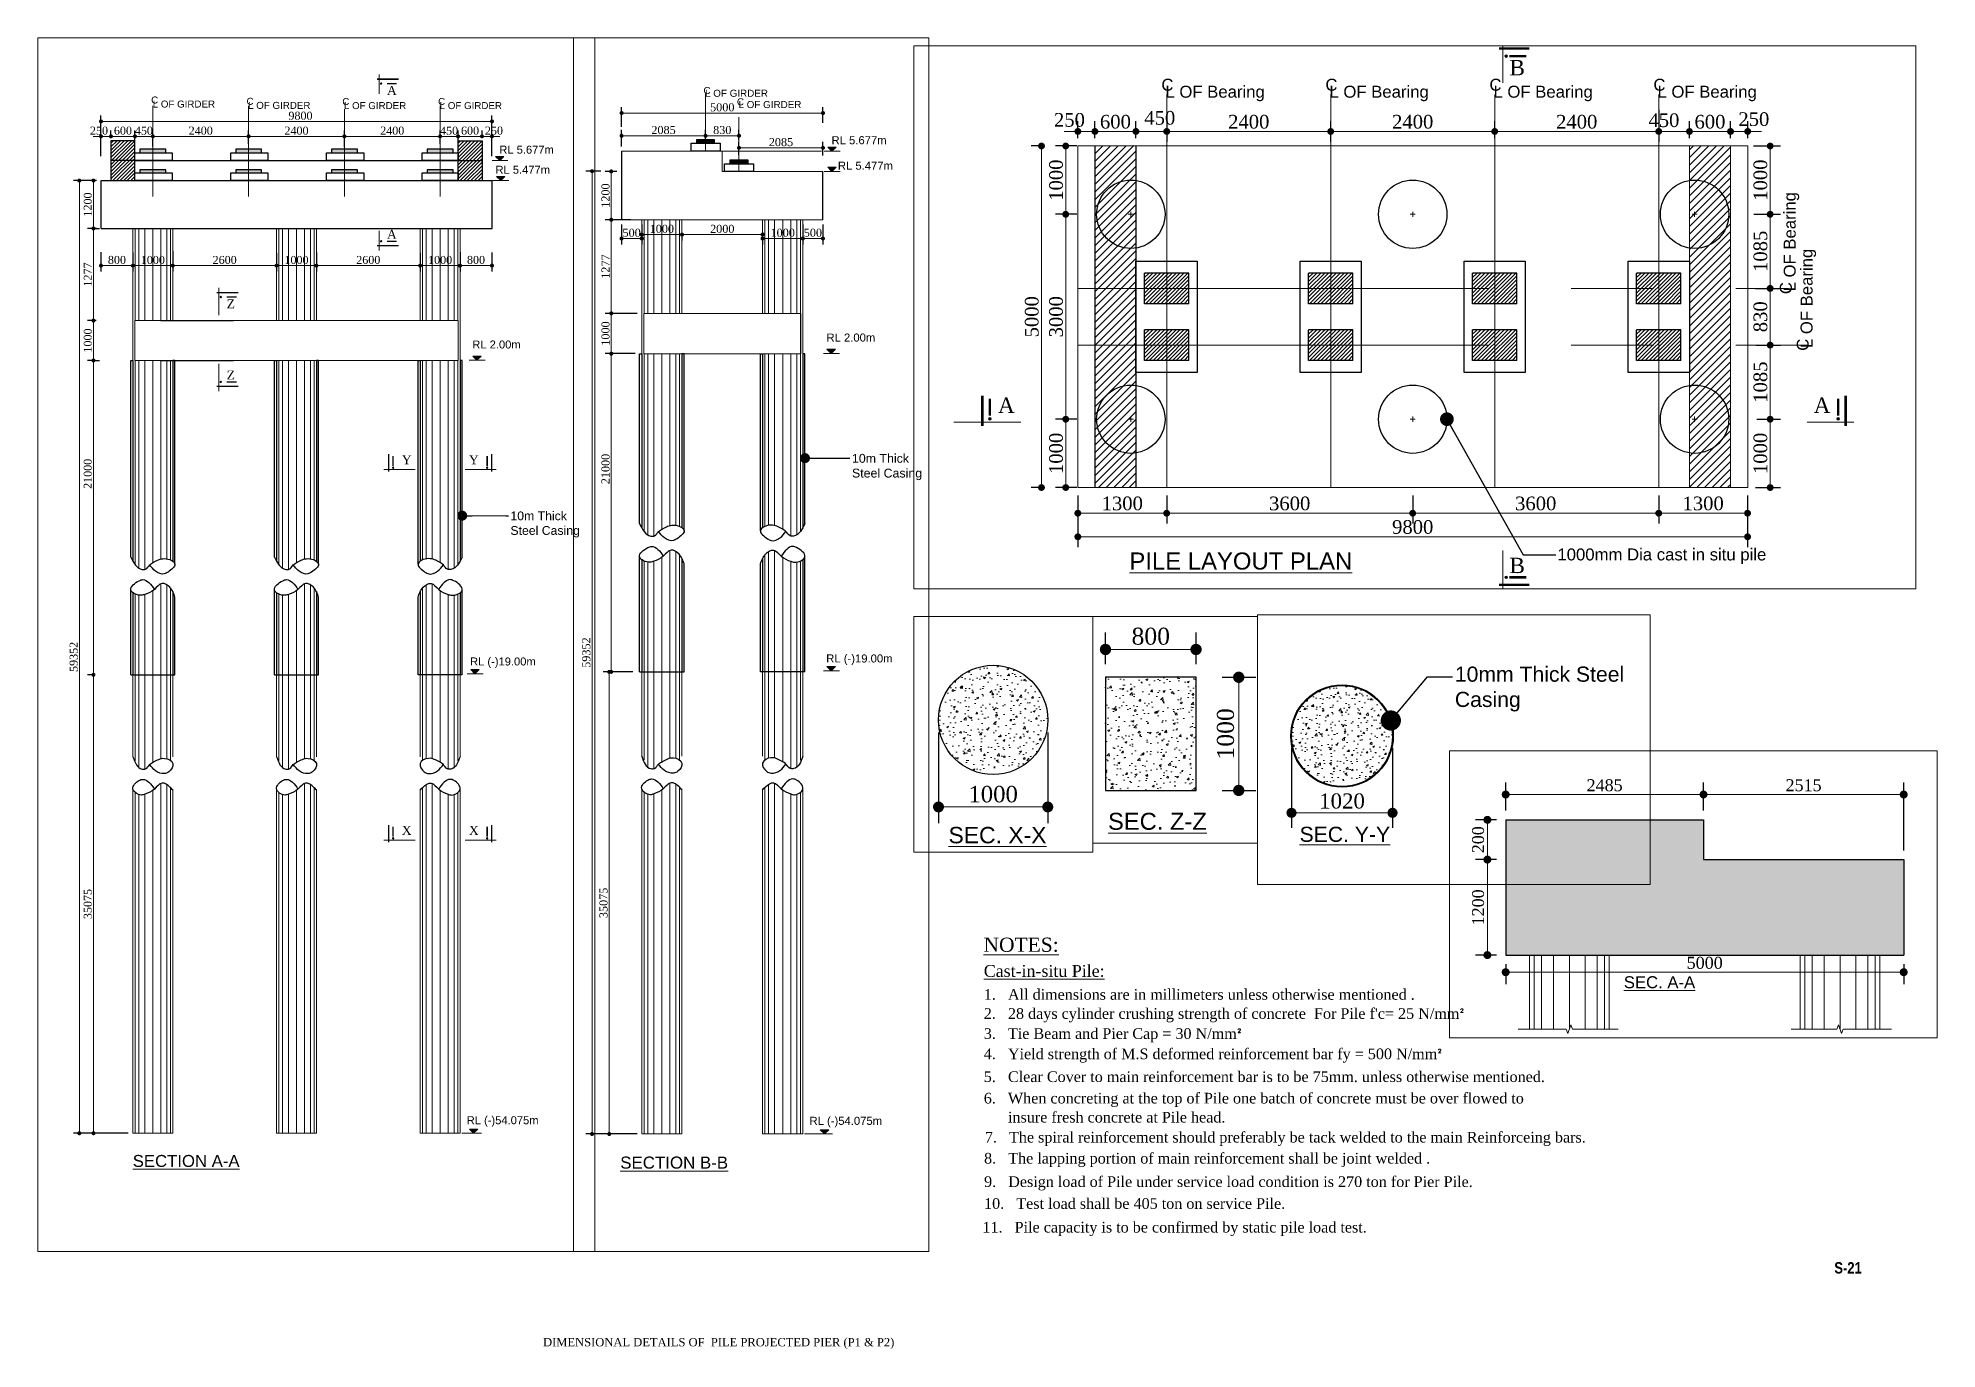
# Paper-space layout 'Layout1' of a CAD drawing. Header units: millimetres. Extents: x 1386 to 1786, y -700 to -423.
# The model-space entities are those that its viewports show. They can reach past a viewport. Long polylines and large blocks are cut down to what shows.
import ezdxf

# ---------------------------------------------------------------- set-up
doc = ezdxf.new("R2010")
doc.units = ezdxf.units.MM
doc.header["$PDMODE"] = 2
doc.linetypes.add('CENTER', pattern=[2, 1.25, -0.25, 0.25, -0.25])
doc.linetypes.add('HIDDEN', pattern=[9.525, 6.35, -3.175])
doc.layers.get('Defpoints').update_dxf_attribs({"lineweight": 13})
for name, color, linetype, lineweight in [('Abutment W Line', 30, 'Continuous', 18), ('Center Line', 34, 'Continuous', 15), ('dim', 4, 'Continuous', 25), ('Dimision', 4, 'Continuous', 9), ('hatch', 65, 'Continuous', 9), ('hatch nok', 253, 'Continuous', 5), ('Hatching', 65, 'Continuous', 15), ('Pile', 11, 'Continuous', 15), ('Pire Line', 11, 'Continuous', 25), ('Steel Casing', 70, 'Continuous', 30), ('Text', 7, 'Continuous', 15)]:
    doc.layers.add(name, color=color, linetype=linetype, lineweight=lineweight)
doc.styles.add('ROMANS', font='arial.ttf', dxfattribs={"height": 200})
doc.styles.get("Standard").update_dxf_attribs({"font": 'times.ttf'})
doc.dimstyles.new('ISO-25', dxfattribs={"dimtxt": 175, "dimasz": 100, "dimexe": 65, "dimexo": 115.625, "dimgap": 40, "dimtad": 1, "dimtoh": 1, "dimdec": 0, "dimtxsty": 'Standard', "dimblk": 'DOT', "dimcen": 300, "dimclrd": 256, "dimclre": 256, "dimclrt": 256, "dimadec": 0, "dimazin": 0, "dimtfac": 1, "dimtdec": 0, "dimtix": 1, "dimtmove": 0, "dimatfit": 3, "dimldrblk": 'DOT', "dimfxl": 75, "dimlwd": -1, "dimarcsym": 0})
pattern_1 = [(45, (100, -2065.94), (-56.1266, 56.1266), [])]

psp = doc.layouts.get("Layout1")

# ---------------------------------------------------------------- texts
at = {"insert": (1492.37, -697.48), "char_height": 1.75, "width": 78.3501, "attachment_point": 1}
psp.add_mtext('DIMENSIONAL DETAILS OF  PILE PROJECTED PIER (P1 & P2)', dxfattribs=at)
at = {"layer": 'Text'}
for s, height, p in [('%%uNOTES:', 3, (1585.26, -615.99)), ('%%UCast-in-situ Pile:', 2.5, (1585.32, -621.27)), ('5.   Clear Cover to main reinforcement bar is to be 75mm. unless otherwise mentioned.', 2.25, (1585.32, -643.46)), ('6.   When concreting at the top of Pile one batch of concrete must be over flowed to', 2.25, (1585.32, -647.99)), ('       insure fresh concrete at Pile head.', 2.25, (1584.48, -652.01)), ('7.   The spiral reinforcement should preferably be tack welded to the main Reinforceing bars.', 2.25, (1585.55, -656.23)), ('8.   The lapping portion of main reinforcement shall be joint welded .', 2.25, (1585.38, -660.67)), ('9.   Design load of Pile under service load condition is 270 ton for Pier Pile.', 2.25, (1585.38, -665.61)), ('10.   Test load shall be 405 ton on service Pile.', 2.25, (1585.38, -670.22)), ('11.   Pile capacity is to be confirmed by static pile load test.', 2.25, (1585.03, -675.22))]:
    psp.add_text(s, height=height, dxfattribs=at).set_placement(p)
at = {"layer": 'Text', "ltscale": 30, "char_height": 2.25, "attachment_point": 1}
for s, insert, width in [('1.   All dimensions are in millimeters unless otherwise mentioned .', (1585.32, -623.85), 101.2749), ("2.   28 days cylinder crushing strength of concrete  For Pile f'c= 25 N/mm{\\fISOCPEUR|b0|i0|c0|p34;²} ", (1585.32, -627.88), 118.3944), ('3.   Tie Beam and Pier Cap = 30 N/mm{\\fISOCPEUR|b0|i0|c0|p34;²} ', (1585.32, -632.11), 118.3944), ('4.   Yield strength of M.S deformed reinforcement bar fy = 500 N/mm{\\fISOCPEUR|b0|i0|c0|p34;²} ', (1585.32, -636.39), 124.0947)]:
    psp.add_mtext(s, dxfattribs=dict(at, insert=insert, width=width))
at = {"layer": 'Text', "color": 7, "insert": (1763.94, -681.47), "char_height": 2.3955, "width": 15.6544, "attachment_point": 1, "style": 'ROMANS'}
psp.add_mtext('{\\fArial Narrow|b1|i0|c0|p34; S-21}', dxfattribs=at)

msp = doc.modelspace()

# ---------------------------------------------------------------- texts
at = {"layer": 'Text'}
for s, p in [('B', (-362094.6, 141236.7)), ('A', (-369579.2, 136294.6)), ('A', (-357642.9, 136294.6)), ('B', (-362094.6, 133949.1)), ('A', (-361242.9, 121125.7)), ('A', (-361242.9, 117518.6)), ('Z', (-365260.1, 115777.1)), ('Z', (-365260.1, 113991.6)), ('Y', (-360870.1, 111865.5)), ('Y', (-359188.1, 111865.5)), ('X', (-360870.1, 102570)), ('X', (-359188.5, 102570))]:
    msp.add_text(s, height=224.2, dxfattribs=at).set_placement(p)
at = {"layer": 'Text', "style": 'ROMANS'}
for s, height, p in [('%%USEC. A-A', 150, (-349832.4, 127121.9)), ('%%USEC. Z-Z', 150, (-350408.7, 123952.1)), ('%%USEC. Y-Y', 150, (-348074.3, 123905.1)), ('%%USEC. X-X', 150, (-348062.5, 120338.2)), ('RL 5.677m', 200, (-381267.5, 119669.1)), ('RL 5.677m', 200, (-358427.3, 119653.6)), ('RL 5.477m', 200, (-358523.6, 119150.8)), ('RL 5.477m', 200, (-381110.1, 119036.7)), ('RL 2.00m', 200, (-381393.5, 114767.9)), ('RL 2.00m', 200, (-359103.6, 114767.9)), ('RL (-)19.00m', 200, (-381399.3, 106798.1)), ('RL (-)19.00m', 200, (-359160.8, 106819)), ('RL (-)54.075m', 200, (-381814.3, 95314.8)), ('RL (-)54.075m', 200, (-359244.4, 95314.8)), ('%%USECTION B-B', 300, (-386512.8, 94227.3)), ('%%USECTION A-A', 300, (-367615.4, 94243.8))]:
    msp.add_text(s, height=height, dxfattribs=at).set_placement(p)
at = {"layer": 'Text', "attachment_point": 1, "style": 'ROMANS'}
for s, insert, char_height, width in [('C', (-367188.5, 141186.2), 175, 8235.459), ('L OF Bearing', (-367129.2, 141084.3), 175, 8235.459), ('C', (-364788.5, 141186.2), 175, 8235.459), ('L OF Bearing', (-364729.2, 141084.3), 175, 8235.459), ('C', (-362388.5, 141186.2), 175, 8235.459), ('L OF Bearing', (-362329.2, 141084.3), 175, 8235.459), ('C', (-359988.5, 141186.2), 175, 8235.459), ('L OF Bearing', (-359929.2, 141084.3), 175, 8235.459), ('{\\LPILE LAYOUT PLAN }', (-367656.1, 134251.3), 250, 17029.005), ('1000mm Dia cast in situ pile ', (-361393.4, 134310), 175, 8235.459), ('10mm Thick Steel Casing', (-346536.9, 125641.4), 150, 1811.009), ('C', (-384446.8, 121091.5), 175, 8235.459), ('L OF GIRDER', (-384407.4, 121023.1), 175, 8235.459), ('C', (-367154.3, 121087.1), 175, 8235.459), ('L OF GIRDER', (-367114.9, 120985.1), 175, 8235.459), ('C', (-364763, 121054.6), 175, 8235.459), ('C', (-362361.9, 121048.8), 175, 8235.459), ('C', (-359961.9, 121048.8), 175, 8235.459), ('C', (-383617.3, 120810.6), 175, 8235.459), ('L OF GIRDER', (-364723.6, 120952.6), 175, 8235.459), ('L OF GIRDER', (-362322.4, 120946.8), 175, 8235.459), ('L OF GIRDER', (-359922.4, 120946.8), 175, 8235.459), ('L OF GIRDER', (-383577.9, 120742.2), 175, 8235.459), ('10m Thick Steel Casing ', (-380760.7, 111978.3), 220, 1816.52), ('10m Thick Steel Casing ', (-358149.3, 110680.9), 220, 1816.52)]:
    msp.add_mtext(s, dxfattribs=dict(at, insert=insert, char_height=char_height, width=width))
at = {"layer": 'Text', "char_height": 175, "width": 8235.459, "attachment_point": 3, "rotation": 90, "style": 'ROMANS'}
for s, insert in [('L OF Bearing', (-358082.2, 139527.4)), ('L OF Bearing', (-357835.3, 138697.4)), ('C', (-358138.6, 138209.9)), ('C', (-357891.8, 137379.9))]:
    msp.add_mtext(s, dxfattribs=dict(at, insert=insert))

# ---------------------------------------------------------------- blocks, each defined once
blk = doc.blocks.new('_Dot')
at = {"color": 0, "linetype": 'ByBlock', "lineweight": -2}
blk.add_line((-0.5, 0), (-1, 0), dxfattribs=at)
at = {"color": 0, "linetype": 'ByBlock', "const_width": 0.5}
blk.add_lwpolyline([(-0.25, 0, 1), (0.25, 0, 1)], format="xyb", close=True, dxfattribs=at)
blk = doc.blocks.new('*D79')
at = {"layer": 'Defpoints', "color": 0, "ltscale": 3, "transparency": 16777216}
for p in [(-368600, 118979), (-368411, 118979), (-368411, 117779)]:
    blk.add_point(p, dxfattribs=at)
at = {"layer": 'Dimision', "color": 1, "lineweight": -2, "ltscale": 3, "transparency": 16777216}
for p, q in [((-368526, 118979), (-368750, 118979)), ((-368526, 117779), (-368750, 117779))]:
    blk.add_line(p, q, dxfattribs=at)
at = {"layer": 'Dimision', "ltscale": 3, "transparency": 16777216}
blk.add_line((-368600, 117879), (-368600, 118879), dxfattribs=at)
at = {"layer": 'Dimision', "ltscale": 3, "transparency": 16777216, "xscale": 100, "yscale": 100, "zscale": 100}
for p, rotation in [((-368600, 118979), 90), ((-368600, 117779), 270)]:
    blk.add_blockref('_Dot', p, dxfattribs=dict(at, rotation=rotation))
at = {"layer": 'Dimision', "ltscale": 3, "transparency": 16777216, "insert": (-368742, 118379), "char_height": 200, "attachment_point": 5, "rotation": 90}
blk.add_mtext('1200', dxfattribs=at)
blk = doc.blocks.new('*D80')
at = {"layer": 'Defpoints', "color": 0, "ltscale": 3, "transparency": 16777216}
for p in [(-349516, 125300), (-349516, 124300), (-349254, 124300)]:
    blk.add_point(p, dxfattribs=at)
at = {"layer": 'Dimision', "color": 1, "lineweight": -2, "ltscale": 3, "transparency": 16777216}
for p, q in [((-349400, 125300), (-349104, 125300)), ((-349400, 124300), (-349104, 124300))]:
    blk.add_line(p, q, dxfattribs=at)
at = {"layer": 'Dimision', "ltscale": 3, "transparency": 16777216}
blk.add_line((-349254, 125200), (-349254, 124400), dxfattribs=at)
at = {"layer": 'Dimision', "ltscale": 3, "transparency": 16777216, "xscale": 100, "yscale": 100, "zscale": 100}
for p, rotation in [((-349254, 125300), 90), ((-349254, 124300), 270)]:
    blk.add_blockref('_Dot', p, dxfattribs=dict(at, rotation=rotation))
at = {"layer": 'Dimision', "ltscale": 3, "transparency": 16777216, "insert": (-349370, 124800), "char_height": 150, "attachment_point": 5, "rotation": 90}
blk.add_mtext('1000', dxfattribs=at)
blk = doc.blocks.new('*D81')
at = {"layer": 'Defpoints', "color": 0, "ltscale": 3, "transparency": 16777216}
for p in [(-350431, 125546), (-350431, 125300), (-349631, 125300)]:
    blk.add_point(p, dxfattribs=at)
at = {"layer": 'Dimision', "color": 1, "lineweight": -2, "ltscale": 3, "transparency": 16777216}
for p, q in [((-350431, 125416), (-350431, 125696)), ((-349631, 125416), (-349631, 125696))]:
    blk.add_line(p, q, dxfattribs=at)
at = {"layer": 'Dimision', "ltscale": 3, "transparency": 16777216}
blk.add_line((-349731, 125546), (-350331, 125546), dxfattribs=at)
at = {"layer": 'Dimision', "ltscale": 3, "transparency": 16777216, "xscale": 100, "yscale": 100, "zscale": 100, "rotation": 180}
blk.add_blockref('_Dot', (-350431, 125546), dxfattribs=at)
at = {"layer": 'Dimision', "ltscale": 3, "transparency": 16777216, "xscale": 100, "yscale": 100, "zscale": 100}
blk.add_blockref('_Dot', (-349631, 125546), dxfattribs=at)
at = {"layer": 'Dimision', "ltscale": 3, "transparency": 16777216, "insert": (-350031, 125662), "char_height": 150, "attachment_point": 5}
blk.add_mtext('800', dxfattribs=at)
blk = doc.blocks.new('*D123')
at = {"layer": 'Defpoints', "color": 0, "ltscale": 3, "transparency": 16777216}
for p in [(-367111, 120088), (-367111, 119787), (-367561, 119721)]:
    blk.add_point(p, dxfattribs=at)
at = {"layer": 'Dimision', "color": 1, "lineweight": -2, "ltscale": 3, "transparency": 16777216}
for p, q in [((-367561, 119837), (-367561, 120238)), ((-367111, 119902), (-367111, 120238))]:
    blk.add_line(p, q, dxfattribs=at)
at = {"layer": 'Dimision', "ltscale": 3, "transparency": 16777216}
for p, q in [((-367661, 120088), (-367761, 120088)), ((-367561, 120088), (-367111, 120088)), ((-367011, 120088), (-366911, 120088))]:
    blk.add_line(p, q, dxfattribs=at)
at = {"layer": 'Dimision', "ltscale": 3, "transparency": 16777216, "xscale": 100, "yscale": 100, "zscale": 100}
blk.add_blockref('_Dot', (-367561, 120088), dxfattribs=at)
at = {"layer": 'Dimision', "ltscale": 3, "transparency": 16777216, "xscale": 100, "yscale": 100, "zscale": 100, "rotation": 180}
blk.add_blockref('_Dot', (-367111, 120088), dxfattribs=at)
at = {"layer": 'Dimision', "ltscale": 3, "transparency": 16777216, "insert": (-367336, 120230), "char_height": 200, "attachment_point": 5}
blk.add_mtext('450', dxfattribs=at)
blk = doc.blocks.new('*D124')
at = {"layer": 'Defpoints', "color": 0, "ltscale": 3, "transparency": 16777216}
for p in [(-364711, 120088), (-364711, 119787), (-362311, 119722)]:
    blk.add_point(p, dxfattribs=at)
at = {"layer": 'Dimision', "color": 1, "lineweight": -2, "ltscale": 3, "transparency": 16777216}
for p, q in [((-364711, 119902), (-364711, 120238)), ((-362311, 119837), (-362311, 120238))]:
    blk.add_line(p, q, dxfattribs=at)
at = {"layer": 'Dimision', "ltscale": 3, "transparency": 16777216}
blk.add_line((-362411, 120088), (-364611, 120088), dxfattribs=at)
at = {"layer": 'Dimision', "ltscale": 3, "transparency": 16777216, "xscale": 100, "yscale": 100, "zscale": 100, "rotation": 180}
blk.add_blockref('_Dot', (-364711, 120088), dxfattribs=at)
at = {"layer": 'Dimision', "ltscale": 3, "transparency": 16777216, "xscale": 100, "yscale": 100, "zscale": 100}
blk.add_blockref('_Dot', (-362311, 120088), dxfattribs=at)
at = {"layer": 'Dimision', "ltscale": 3, "transparency": 16777216, "insert": (-363511, 120230), "char_height": 200, "attachment_point": 5}
blk.add_mtext('2400', dxfattribs=at)
blk = doc.blocks.new('*D125')
at = {"layer": 'Defpoints', "color": 0, "ltscale": 3, "transparency": 16777216}
for p in [(-362311, 120088), (-359911, 119791), (-362311, 119705)]:
    blk.add_point(p, dxfattribs=at)
at = {"layer": 'Dimision', "color": 1, "lineweight": -2, "ltscale": 3, "transparency": 16777216}
for p, q in [((-362311, 119820), (-362311, 120238)), ((-359911, 119907), (-359911, 120238))]:
    blk.add_line(p, q, dxfattribs=at)
at = {"layer": 'Dimision', "ltscale": 3, "transparency": 16777216}
blk.add_line((-360011, 120088), (-362211, 120088), dxfattribs=at)
at = {"layer": 'Dimision', "ltscale": 3, "transparency": 16777216, "xscale": 100, "yscale": 100, "zscale": 100, "rotation": 180}
blk.add_blockref('_Dot', (-362311, 120088), dxfattribs=at)
at = {"layer": 'Dimision', "ltscale": 3, "transparency": 16777216, "xscale": 100, "yscale": 100, "zscale": 100}
blk.add_blockref('_Dot', (-359911, 120088), dxfattribs=at)
at = {"layer": 'Dimision', "ltscale": 3, "transparency": 16777216, "insert": (-361111, 120230), "char_height": 200, "attachment_point": 5}
blk.add_mtext('2400', dxfattribs=at)
blk = doc.blocks.new('*D126')
at = {"layer": 'Defpoints', "color": 0, "ltscale": 3, "transparency": 16777216}
for p in [(-358611, 120462), (-368411, 119495), (-358611, 119565)]:
    blk.add_point(p, dxfattribs=at)
at = {"layer": 'Dimision', "color": 1, "lineweight": -2, "ltscale": 3, "transparency": 16777216}
for p, q in [((-368411, 119611), (-368411, 120612)), ((-358611, 119680), (-358611, 120612))]:
    blk.add_line(p, q, dxfattribs=at)
at = {"layer": 'Dimision', "ltscale": 3, "transparency": 16777216}
blk.add_line((-368311, 120462), (-358711, 120462), dxfattribs=at)
at = {"layer": 'Dimision', "ltscale": 3, "transparency": 16777216, "xscale": 100, "yscale": 100, "zscale": 100, "rotation": 180}
blk.add_blockref('_Dot', (-368411, 120462), dxfattribs=at)
at = {"layer": 'Dimision', "ltscale": 3, "transparency": 16777216, "xscale": 100, "yscale": 100, "zscale": 100}
blk.add_blockref('_Dot', (-358611, 120462), dxfattribs=at)
at = {"layer": 'Dimision', "ltscale": 3, "transparency": 16777216, "insert": (-363411, 120604), "char_height": 200, "attachment_point": 5}
blk.add_mtext('9800', dxfattribs=at)
blk = doc.blocks.new('*D247')
at = {"layer": 'Defpoints', "color": 0, "ltscale": 3, "transparency": 16777216}
for p in [(-364711, 120088), (-364711, 119787), (-367111, 119721)]:
    blk.add_point(p, dxfattribs=at)
at = {"layer": 'Dimision', "color": 1, "lineweight": -2, "ltscale": 3, "transparency": 16777216}
for p, q in [((-367111, 119837), (-367111, 120238)), ((-364711, 119902), (-364711, 120238))]:
    blk.add_line(p, q, dxfattribs=at)
at = {"layer": 'Dimision', "ltscale": 3, "transparency": 16777216}
blk.add_line((-367011, 120088), (-364811, 120088), dxfattribs=at)
at = {"layer": 'Dimision', "ltscale": 3, "transparency": 16777216, "xscale": 100, "yscale": 100, "zscale": 100, "rotation": 180}
blk.add_blockref('_Dot', (-367111, 120088), dxfattribs=at)
at = {"layer": 'Dimision', "ltscale": 3, "transparency": 16777216, "xscale": 100, "yscale": 100, "zscale": 100}
blk.add_blockref('_Dot', (-364711, 120088), dxfattribs=at)
at = {"layer": 'Dimision', "ltscale": 3, "transparency": 16777216, "insert": (-365911, 120230), "char_height": 200, "attachment_point": 5}
blk.add_mtext('2400', dxfattribs=at)
blk = doc.blocks.new('*D249')
at = {"layer": 'Defpoints', "color": 0, "ltscale": 3, "transparency": 16777216}
for p in [(-386736, 118994), (-386480, 118994), (-386130, 117794)]:
    blk.add_point(p, dxfattribs=at)
at = {"layer": 'Dimision', "color": 1, "lineweight": -2, "ltscale": 3, "transparency": 16777216}
for p, q in [((-386596, 118994), (-386886, 118994)), ((-386246, 117794), (-386886, 117794))]:
    blk.add_line(p, q, dxfattribs=at)
at = {"layer": 'Dimision', "ltscale": 3, "transparency": 16777216}
blk.add_line((-386736, 117894), (-386736, 118894), dxfattribs=at)
at = {"layer": 'Dimision', "ltscale": 3, "transparency": 16777216, "xscale": 100, "yscale": 100, "zscale": 100}
for p, rotation in [((-386736, 118994), 90), ((-386736, 117794), 270)]:
    blk.add_blockref('_Dot', p, dxfattribs=dict(at, rotation=rotation))
at = {"layer": 'Dimision', "ltscale": 3, "transparency": 16777216, "insert": (-386878, 118394), "char_height": 200, "attachment_point": 5, "rotation": 90}
blk.add_mtext('1200', dxfattribs=at)
blk = doc.blocks.new('*D250')
at = {"layer": 'Defpoints', "color": 0, "ltscale": 3, "transparency": 16777216}
for p in [(-386030, 115468), (-386736, 114468), (-386030, 114468)]:
    blk.add_point(p, dxfattribs=at)
at = {"layer": 'Dimision', "color": 1, "lineweight": -2, "ltscale": 3, "transparency": 16777216}
for p, q in [((-386146, 115468), (-386886, 115468)), ((-386146, 114468), (-386886, 114468))]:
    blk.add_line(p, q, dxfattribs=at)
at = {"layer": 'Dimision', "ltscale": 3, "transparency": 16777216}
blk.add_line((-386736, 115368), (-386736, 114568), dxfattribs=at)
at = {"layer": 'Dimision', "ltscale": 3, "transparency": 16777216, "xscale": 100, "yscale": 100, "zscale": 100}
for p, rotation in [((-386736, 115468), 90), ((-386736, 114468), 270)]:
    blk.add_blockref('_Dot', p, dxfattribs=dict(at, rotation=rotation))
at = {"layer": 'Dimision', "ltscale": 3, "transparency": 16777216, "insert": (-386878, 114968), "char_height": 200, "attachment_point": 5, "rotation": 90}
blk.add_mtext('1000', dxfattribs=at)
blk = doc.blocks.new('*D251')
at = {"layer": 'Defpoints', "color": 0, "ltscale": 3, "transparency": 16777216}
for p in [(-386736, 114468), (-386501, 114468), (-386084, 106565)]:
    blk.add_point(p, dxfattribs=at)
at = {"layer": 'Dimision', "color": 1, "lineweight": -2, "ltscale": 3, "transparency": 16777216}
for p, q in [((-386617, 114468), (-386886, 114468)), ((-386199, 106565), (-386886, 106565))]:
    blk.add_line(p, q, dxfattribs=at)
at = {"layer": 'Dimision', "ltscale": 3, "transparency": 16777216}
blk.add_line((-386736, 106665), (-386736, 114368), dxfattribs=at)
at = {"layer": 'Dimision', "ltscale": 3, "transparency": 16777216, "xscale": 100, "yscale": 100, "zscale": 100}
for p, rotation in [((-386736, 114468), 90), ((-386736, 106565), 270)]:
    blk.add_blockref('_Dot', p, dxfattribs=dict(at, rotation=rotation))
at = {"layer": 'Dimision', "ltscale": 3, "transparency": 16777216, "insert": (-386878, 111603), "char_height": 200, "attachment_point": 5, "rotation": 90}
blk.add_mtext('21000', dxfattribs=at)
blk = doc.blocks.new('*D252')
at = {"layer": 'Defpoints', "color": 0, "ltscale": 3, "transparency": 16777216}
for p in [(-386480, 119880), (-384395, 119681), (-386480, 119494)]:
    blk.add_point(p, dxfattribs=at)
at = {"layer": 'Dimision', "color": 1, "lineweight": -2, "ltscale": 3, "transparency": 16777216}
for p, q in [((-386480, 119610), (-386480, 120030)), ((-384395, 119797), (-384395, 120030))]:
    blk.add_line(p, q, dxfattribs=at)
at = {"layer": 'Dimision', "ltscale": 3, "transparency": 16777216}
blk.add_line((-384495, 119880), (-386380, 119880), dxfattribs=at)
at = {"layer": 'Dimision', "ltscale": 3, "transparency": 16777216, "xscale": 100, "yscale": 100, "zscale": 100, "rotation": 180}
blk.add_blockref('_Dot', (-386480, 119880), dxfattribs=at)
at = {"layer": 'Dimision', "ltscale": 3, "transparency": 16777216, "xscale": 100, "yscale": 100, "zscale": 100}
blk.add_blockref('_Dot', (-384395, 119880), dxfattribs=at)
at = {"layer": 'Dimision', "ltscale": 3, "transparency": 16777216, "insert": (-385438, 120021), "char_height": 200, "attachment_point": 5}
blk.add_mtext('2085', dxfattribs=at)
blk = doc.blocks.new('*D253')
at = {"layer": 'Defpoints', "color": 0, "ltscale": 3, "transparency": 16777216}
for p in [(-386480, 120444), (-386480, 119986), (-381480, 120084)]:
    blk.add_point(p, dxfattribs=at)
at = {"layer": 'Dimision', "color": 1, "lineweight": -2, "ltscale": 3, "transparency": 16777216}
for p, q in [((-386480, 120101), (-386480, 120594)), ((-381480, 120200), (-381480, 120594))]:
    blk.add_line(p, q, dxfattribs=at)
at = {"layer": 'Dimision', "ltscale": 3, "transparency": 16777216}
blk.add_line((-381580, 120444), (-386380, 120444), dxfattribs=at)
at = {"layer": 'Dimision', "ltscale": 3, "transparency": 16777216, "xscale": 100, "yscale": 100, "zscale": 100, "rotation": 180}
blk.add_blockref('_Dot', (-386480, 120444), dxfattribs=at)
at = {"layer": 'Dimision', "ltscale": 3, "transparency": 16777216, "xscale": 100, "yscale": 100, "zscale": 100}
blk.add_blockref('_Dot', (-381480, 120444), dxfattribs=at)
at = {"layer": 'Dimision', "ltscale": 3, "transparency": 16777216, "insert": (-383980, 120586), "char_height": 200, "attachment_point": 5}
blk.add_mtext('5000', dxfattribs=at)
blk = doc.blocks.new('*D254')
at = {"layer": 'Defpoints', "color": 0, "ltscale": 3, "transparency": 16777216}
for p in [(-381480, 119580), (-383565, 119290), (-381480, 119274)]:
    blk.add_point(p, dxfattribs=at)
at = {"layer": 'Dimision', "color": 1, "lineweight": -2, "ltscale": 3, "transparency": 16777216}
for p, q in [((-383565, 119406), (-383565, 119730)), ((-381480, 119390), (-381480, 119730))]:
    blk.add_line(p, q, dxfattribs=at)
at = {"layer": 'Dimision', "ltscale": 3, "transparency": 16777216}
blk.add_line((-383465, 119580), (-381580, 119580), dxfattribs=at)
at = {"layer": 'Dimision', "ltscale": 3, "transparency": 16777216, "xscale": 100, "yscale": 100, "zscale": 100, "rotation": 180}
blk.add_blockref('_Dot', (-383565, 119580), dxfattribs=at)
at = {"layer": 'Dimision', "ltscale": 3, "transparency": 16777216, "xscale": 100, "yscale": 100, "zscale": 100}
blk.add_blockref('_Dot', (-381480, 119580), dxfattribs=at)
at = {"layer": 'Dimision', "ltscale": 3, "transparency": 16777216, "insert": (-382523, 119721), "char_height": 200, "attachment_point": 5}
blk.add_mtext('2085', dxfattribs=at)
blk = doc.blocks.new('*D255')
at = {"layer": 'Defpoints', "color": 0, "ltscale": 3, "transparency": 16777216}
for p in [(-384395, 119880), (-384395, 119768), (-383565, 119675)]:
    blk.add_point(p, dxfattribs=at)
at = {"layer": 'Dimision', "color": 1, "lineweight": -2, "ltscale": 3, "transparency": 16777216}
for p, q in [((-384395, 119884), (-384395, 120030)), ((-383565, 119790), (-383565, 120030))]:
    blk.add_line(p, q, dxfattribs=at)
at = {"layer": 'Dimision', "ltscale": 3, "transparency": 16777216}
blk.add_line((-383665, 119880), (-384295, 119880), dxfattribs=at)
at = {"layer": 'Dimision', "ltscale": 3, "transparency": 16777216, "xscale": 100, "yscale": 100, "zscale": 100, "rotation": 180}
blk.add_blockref('_Dot', (-384395, 119880), dxfattribs=at)
at = {"layer": 'Dimision', "ltscale": 3, "transparency": 16777216, "xscale": 100, "yscale": 100, "zscale": 100}
blk.add_blockref('_Dot', (-383565, 119880), dxfattribs=at)
at = {"layer": 'Dimision', "ltscale": 3, "transparency": 16777216, "insert": (-383980, 120021), "char_height": 200, "attachment_point": 5}
blk.add_mtext('830', dxfattribs=at)
blk = doc.blocks.new('*D256')
at = {"layer": 'Defpoints', "color": 0, "ltscale": 0.25, "transparency": 16777216}
for p in [(-386736, 117794), (-386480, 117794), (-385980, 115468)]:
    blk.add_point(p, dxfattribs=at)
at = {"layer": 'Dimision', "color": 1, "lineweight": -2, "ltscale": 0.25, "transparency": 16777216}
for p, q in [((-386596, 117794), (-386886, 117794)), ((-386096, 115468), (-386886, 115468))]:
    blk.add_line(p, q, dxfattribs=at)
at = {"layer": 'Dimision', "ltscale": 0.25, "transparency": 16777216}
blk.add_line((-386736, 115568), (-386736, 117694), dxfattribs=at)
at = {"layer": 'Dimision', "ltscale": 0.25, "transparency": 16777216, "xscale": 100, "yscale": 100, "zscale": 100}
for p, rotation in [((-386736, 117794), 90), ((-386736, 115468), 270)]:
    blk.add_blockref('_Dot', p, dxfattribs=dict(at, rotation=rotation))
at = {"layer": 'Dimision', "ltscale": 0.25, "transparency": 16777216, "insert": (-386878, 116631), "char_height": 200, "attachment_point": 5, "rotation": 90}
blk.add_mtext('1277', dxfattribs=at)
blk = doc.blocks.new('*D257')
at = {"layer": 'Defpoints', "color": 0, "ltscale": 3, "transparency": 16777216}
for p in [(-348154, 121467), (-347154, 121467), (-348154, 120671)]:
    blk.add_point(p, dxfattribs=at)
at = {"layer": 'Dimision', "color": 1, "lineweight": -2, "ltscale": 3, "transparency": 16777216}
for p, q in [((-348154, 121352), (-348154, 120521)), ((-347154, 121352), (-347154, 120521))]:
    blk.add_line(p, q, dxfattribs=at)
at = {"layer": 'Dimision', "ltscale": 3, "transparency": 16777216}
blk.add_line((-347254, 120671), (-348054, 120671), dxfattribs=at)
at = {"layer": 'Dimision', "ltscale": 3, "transparency": 16777216, "xscale": 100, "yscale": 100, "zscale": 100, "rotation": 180}
blk.add_blockref('_Dot', (-348154, 120671), dxfattribs=at)
at = {"layer": 'Dimision', "ltscale": 3, "transparency": 16777216, "xscale": 100, "yscale": 100, "zscale": 100}
blk.add_blockref('_Dot', (-347154, 120671), dxfattribs=at)
at = {"layer": 'Dimision', "ltscale": 3, "transparency": 16777216, "insert": (-347654, 120787), "char_height": 150, "attachment_point": 5}
blk.add_mtext('1000', dxfattribs=at)
blk = doc.blocks.new('*D334')
at = {"layer": 'Defpoints', "color": 0, "ltscale": 3, "transparency": 16777216}
for p in [(-348154, 124954), (-347154, 124954), (-348154, 124193)]:
    blk.add_point(p, dxfattribs=at)
at = {"layer": 'Dimision', "color": 1, "lineweight": -2, "ltscale": 3, "transparency": 16777216}
for p, q in [((-348154, 124838), (-348154, 124043)), ((-347154, 124838), (-347154, 124043))]:
    blk.add_line(p, q, dxfattribs=at)
at = {"layer": 'Dimision', "ltscale": 3, "transparency": 16777216}
blk.add_line((-347254, 124193), (-348054, 124193), dxfattribs=at)
at = {"layer": 'Dimision', "ltscale": 3, "transparency": 16777216, "xscale": 100, "yscale": 100, "zscale": 100, "rotation": 180}
blk.add_blockref('_Dot', (-348154, 124193), dxfattribs=at)
at = {"layer": 'Dimision', "ltscale": 3, "transparency": 16777216, "xscale": 100, "yscale": 100, "zscale": 100}
blk.add_blockref('_Dot', (-347154, 124193), dxfattribs=at)
at = {"layer": 'Dimision', "ltscale": 3, "transparency": 16777216, "insert": (-347654, 124309), "char_height": 150, "attachment_point": 5}
blk.add_mtext('1020', dxfattribs=at)
blk = doc.blocks.new('*D335')
at = {"layer": 'Defpoints', "color": 0, "ltscale": 3, "transparency": 16777216}
for p in [(-381980, 117794), (-381480, 117794), (-381480, 117328)]:
    blk.add_point(p, dxfattribs=at)
at = {"layer": 'Dimision', "color": 1, "lineweight": -2, "ltscale": 3, "transparency": 16777216}
for p, q in [((-381980, 117679), (-381980, 117178)), ((-381480, 117679), (-381480, 117178))]:
    blk.add_line(p, q, dxfattribs=at)
at = {"layer": 'Dimision', "ltscale": 3, "transparency": 16777216}
blk.add_line((-381880, 117328), (-381580, 117328), dxfattribs=at)
at = {"layer": 'Dimision', "ltscale": 3, "transparency": 16777216, "xscale": 100, "yscale": 100, "zscale": 100, "rotation": 180}
blk.add_blockref('_Dot', (-381980, 117328), dxfattribs=at)
at = {"layer": 'Dimision', "ltscale": 3, "transparency": 16777216, "xscale": 100, "yscale": 100, "zscale": 100}
blk.add_blockref('_Dot', (-381480, 117328), dxfattribs=at)
at = {"layer": 'Dimision', "ltscale": 3, "transparency": 16777216, "insert": (-381730, 117470), "char_height": 200, "attachment_point": 5}
blk.add_mtext('500', dxfattribs=at)
blk = doc.blocks.new('*D336')
at = {"layer": 'Defpoints', "color": 0, "ltscale": 3, "transparency": 16777216}
for p in [(-386480, 117794), (-385980, 117794), (-386480, 117328)]:
    blk.add_point(p, dxfattribs=at)
at = {"layer": 'Dimision', "color": 1, "lineweight": -2, "ltscale": 3, "transparency": 16777216}
for p, q in [((-386480, 117679), (-386480, 117178)), ((-385980, 117679), (-385980, 117178))]:
    blk.add_line(p, q, dxfattribs=at)
at = {"layer": 'Dimision', "ltscale": 3, "transparency": 16777216}
blk.add_line((-386080, 117328), (-386380, 117328), dxfattribs=at)
at = {"layer": 'Dimision', "ltscale": 3, "transparency": 16777216, "xscale": 100, "yscale": 100, "zscale": 100, "rotation": 180}
blk.add_blockref('_Dot', (-386480, 117328), dxfattribs=at)
at = {"layer": 'Dimision', "ltscale": 3, "transparency": 16777216, "xscale": 100, "yscale": 100, "zscale": 100}
blk.add_blockref('_Dot', (-385980, 117328), dxfattribs=at)
at = {"layer": 'Dimision', "ltscale": 3, "transparency": 16777216, "insert": (-386230, 117470), "char_height": 200, "attachment_point": 5}
blk.add_mtext('500', dxfattribs=at)
blk = doc.blocks.new('*D338')
at = {"layer": 'Defpoints', "color": 0, "ltscale": 3, "transparency": 16777216}
for p in [(-368469, 115468), (-368600, 114468), (-368469, 114468)]:
    blk.add_point(p, dxfattribs=at)
at = {"layer": 'Dimision', "color": 1, "lineweight": -2, "ltscale": 3, "transparency": 16777216}
for p, q in [((-368585, 115468), (-368750, 115468)), ((-368585, 114468), (-368750, 114468))]:
    blk.add_line(p, q, dxfattribs=at)
at = {"layer": 'Dimision', "ltscale": 3, "transparency": 16777216}
blk.add_line((-368600, 115368), (-368600, 114568), dxfattribs=at)
at = {"layer": 'Dimision', "ltscale": 3, "transparency": 16777216, "xscale": 100, "yscale": 100, "zscale": 100}
for p, rotation in [((-368600, 115468), 90), ((-368600, 114468), 270)]:
    blk.add_blockref('_Dot', p, dxfattribs=dict(at, rotation=rotation))
at = {"layer": 'Dimision', "ltscale": 3, "transparency": 16777216, "insert": (-368742, 114968), "char_height": 200, "attachment_point": 5, "rotation": 90}
blk.add_mtext('1000', dxfattribs=at)
blk = doc.blocks.new('*D339')
at = {"layer": 'Defpoints', "color": 0, "ltscale": 3, "transparency": 16777216}
for p in [(-368740, 114468), (-368600, 114468), (-368522, 106586)]:
    blk.add_point(p, dxfattribs=at)
at = {"layer": 'Dimision', "color": 1, "lineweight": -2, "ltscale": 3, "transparency": 16777216}
for p, q in [((-368624, 114468), (-368450, 114468)), ((-368638, 106586), (-368750, 106586))]:
    blk.add_line(p, q, dxfattribs=at)
at = {"layer": 'Dimision', "ltscale": 3, "transparency": 16777216}
blk.add_line((-368600, 106686), (-368600, 114368), dxfattribs=at)
at = {"layer": 'Dimision', "ltscale": 3, "transparency": 16777216, "xscale": 100, "yscale": 100, "zscale": 100}
for p, rotation in [((-368600, 114468), 90), ((-368600, 106586), 270)]:
    blk.add_blockref('_Dot', p, dxfattribs=dict(at, rotation=rotation))
at = {"layer": 'Dimision', "ltscale": 3, "transparency": 16777216, "insert": (-368742, 111625), "char_height": 200, "attachment_point": 5, "rotation": 90}
blk.add_mtext('21000', dxfattribs=at)
blk = doc.blocks.new('*D340')
at = {"layer": 'Defpoints', "color": 0, "ltscale": 0.25, "transparency": 16777216}
for p in [(-368719, 117779), (-368600, 117779), (-368419, 115468)]:
    blk.add_point(p, dxfattribs=at)
at = {"layer": 'Dimision', "color": 1, "lineweight": -2, "ltscale": 0.25, "transparency": 16777216}
for p, q in [((-368603, 117779), (-368450, 117779)), ((-368535, 115468), (-368750, 115468))]:
    blk.add_line(p, q, dxfattribs=at)
at = {"layer": 'Dimision', "ltscale": 0.25, "transparency": 16777216}
blk.add_line((-368600, 115568), (-368600, 117679), dxfattribs=at)
at = {"layer": 'Dimision', "ltscale": 0.25, "transparency": 16777216, "xscale": 100, "yscale": 100, "zscale": 100}
for p, rotation in [((-368600, 117779), 90), ((-368600, 115468), 270)]:
    blk.add_blockref('_Dot', p, dxfattribs=dict(at, rotation=rotation))
at = {"layer": 'Dimision', "ltscale": 0.25, "transparency": 16777216, "insert": (-368742, 116623), "char_height": 200, "attachment_point": 5, "rotation": 90}
blk.add_mtext('1277', dxfattribs=at)
blk = doc.blocks.new('*D337')
at = {"layer": 'Defpoints', "color": 0, "ltscale": 3, "transparency": 16777216}
for p in [(-368411, 117299), (-367611, 117293), (-368411, 116846)]:
    blk.add_point(p, dxfattribs=at)
at = {"layer": 'Dimision', "color": 1, "lineweight": -2, "ltscale": 3, "transparency": 16777216}
for p, q in [((-368411, 117183), (-368411, 116696)), ((-367611, 117177), (-367611, 116696))]:
    blk.add_line(p, q, dxfattribs=at)
at = {"layer": 'Dimision', "ltscale": 3, "transparency": 16777216}
blk.add_line((-367711, 116846), (-368311, 116846), dxfattribs=at)
at = {"layer": 'Dimision', "ltscale": 3, "transparency": 16777216, "xscale": 100, "yscale": 100, "zscale": 100, "rotation": 180}
blk.add_blockref('_Dot', (-368411, 116846), dxfattribs=at)
at = {"layer": 'Dimision', "ltscale": 3, "transparency": 16777216, "xscale": 100, "yscale": 100, "zscale": 100}
blk.add_blockref('_Dot', (-367611, 116846), dxfattribs=at)
at = {"layer": 'Dimision', "ltscale": 3, "transparency": 16777216, "insert": (-368011, 116988), "char_height": 200, "attachment_point": 5}
blk.add_mtext('800', dxfattribs=at)
blk = doc.blocks.new('*D341')
at = {"layer": 'Defpoints', "color": 0, "ltscale": 3, "transparency": 16777216}
for p in [(-359411, 117299), (-358611, 117293), (-358611, 116846)]:
    blk.add_point(p, dxfattribs=at)
at = {"layer": 'Dimision', "color": 1, "lineweight": -2, "ltscale": 3, "transparency": 16777216}
for p, q in [((-359411, 117183), (-359411, 116696)), ((-358611, 117177), (-358611, 116696))]:
    blk.add_line(p, q, dxfattribs=at)
at = {"layer": 'Dimision', "ltscale": 3, "transparency": 16777216}
blk.add_line((-359311, 116846), (-358711, 116846), dxfattribs=at)
at = {"layer": 'Dimision', "ltscale": 3, "transparency": 16777216, "xscale": 100, "yscale": 100, "zscale": 100, "rotation": 180}
blk.add_blockref('_Dot', (-359411, 116846), dxfattribs=at)
at = {"layer": 'Dimision', "ltscale": 3, "transparency": 16777216, "xscale": 100, "yscale": 100, "zscale": 100}
blk.add_blockref('_Dot', (-358611, 116846), dxfattribs=at)
at = {"layer": 'Dimision', "ltscale": 3, "transparency": 16777216, "insert": (-359011, 116988), "char_height": 200, "attachment_point": 5}
blk.add_mtext('800', dxfattribs=at)
blk = doc.blocks.new('*D354')
at = {"layer": 'Defpoints', "color": 0, "ltscale": 0.25, "transparency": 16777216}
for p in [(-368161, 120088), (-368161, 119979), (-367561, 119721)]:
    blk.add_point(p, dxfattribs=at)
at = {"layer": 'Dimision', "color": 1, "lineweight": -2, "ltscale": 0.25, "transparency": 16777216}
for p, q in [((-368161, 120094), (-368161, 120238)), ((-367561, 119837), (-367561, 120238))]:
    blk.add_line(p, q, dxfattribs=at)
at = {"layer": 'Dimision', "ltscale": 0.25, "transparency": 16777216}
blk.add_line((-367661, 120088), (-368061, 120088), dxfattribs=at)
at = {"layer": 'Dimision', "ltscale": 0.25, "transparency": 16777216, "xscale": 100, "yscale": 100, "zscale": 100, "rotation": 180}
blk.add_blockref('_Dot', (-368161, 120088), dxfattribs=at)
at = {"layer": 'Dimision', "ltscale": 0.25, "transparency": 16777216, "xscale": 100, "yscale": 100, "zscale": 100}
blk.add_blockref('_Dot', (-367561, 120088), dxfattribs=at)
at = {"layer": 'Dimision', "ltscale": 0.25, "transparency": 16777216, "insert": (-367861, 120230), "char_height": 200, "attachment_point": 5}
blk.add_mtext('600', dxfattribs=at)
blk = doc.blocks.new('*D355')
at = {"layer": 'Defpoints', "color": 0, "ltscale": 0.25, "transparency": 16777216}
for p in [(-368411, 120088), (-368161, 119979), (-368411, 119479)]:
    blk.add_point(p, dxfattribs=at)
at = {"layer": 'Dimision', "color": 1, "lineweight": -2, "ltscale": 0.25, "transparency": 16777216}
for p, q in [((-368411, 119594), (-368411, 120238)), ((-368161, 120094), (-368161, 120238))]:
    blk.add_line(p, q, dxfattribs=at)
at = {"layer": 'Dimision', "ltscale": 0.25, "transparency": 16777216}
for p, q in [((-368511, 120088), (-368611, 120088)), ((-368161, 120088), (-368411, 120088)), ((-368061, 120088), (-367961, 120088))]:
    blk.add_line(p, q, dxfattribs=at)
at = {"layer": 'Dimision', "ltscale": 0.25, "transparency": 16777216, "xscale": 100, "yscale": 100, "zscale": 100}
blk.add_blockref('_Dot', (-368411, 120088), dxfattribs=at)
at = {"layer": 'Dimision', "ltscale": 0.25, "transparency": 16777216, "xscale": 100, "yscale": 100, "zscale": 100, "rotation": 180}
blk.add_blockref('_Dot', (-368161, 120088), dxfattribs=at)
at = {"layer": 'Dimision', "ltscale": 0.25, "transparency": 16777216, "insert": (-368461, 120230), "char_height": 200, "attachment_point": 5}
blk.add_mtext('250', dxfattribs=at)
blk = doc.blocks.new('*D356')
at = {"layer": 'Defpoints', "color": 0, "ltscale": 3, "transparency": 16777216}
for p in [(-359911, 120088), (-359911, 119787), (-359461, 119721)]:
    blk.add_point(p, dxfattribs=at)
at = {"layer": 'Dimision', "color": 1, "lineweight": -2, "ltscale": 3, "transparency": 16777216}
for p, q in [((-359911, 119902), (-359911, 120238)), ((-359461, 119837), (-359461, 120238))]:
    blk.add_line(p, q, dxfattribs=at)
at = {"layer": 'Dimision', "ltscale": 3, "transparency": 16777216}
for p, q in [((-360011, 120088), (-360111, 120088)), ((-359461, 120088), (-359911, 120088)), ((-359361, 120088), (-359261, 120088))]:
    blk.add_line(p, q, dxfattribs=at)
at = {"layer": 'Dimision', "ltscale": 3, "transparency": 16777216, "xscale": 100, "yscale": 100, "zscale": 100}
blk.add_blockref('_Dot', (-359911, 120088), dxfattribs=at)
at = {"layer": 'Dimision', "ltscale": 3, "transparency": 16777216, "xscale": 100, "yscale": 100, "zscale": 100, "rotation": 180}
blk.add_blockref('_Dot', (-359461, 120088), dxfattribs=at)
at = {"layer": 'Dimision', "ltscale": 3, "transparency": 16777216, "insert": (-359686, 120230), "char_height": 200, "attachment_point": 5}
blk.add_mtext('450', dxfattribs=at)
blk = doc.blocks.new('*D357')
at = {"layer": 'Defpoints', "color": 0, "ltscale": 0.25, "transparency": 16777216}
for p in [(-358861, 120088), (-358861, 119979), (-359461, 119792)]:
    blk.add_point(p, dxfattribs=at)
at = {"layer": 'Dimision', "color": 1, "lineweight": -2, "ltscale": 0.25, "transparency": 16777216}
for p, q in [((-359461, 119908), (-359461, 120238)), ((-358861, 120094), (-358861, 120238))]:
    blk.add_line(p, q, dxfattribs=at)
at = {"layer": 'Dimision', "ltscale": 0.25, "transparency": 16777216}
blk.add_line((-359361, 120088), (-358961, 120088), dxfattribs=at)
at = {"layer": 'Dimision', "ltscale": 0.25, "transparency": 16777216, "xscale": 100, "yscale": 100, "zscale": 100, "rotation": 180}
blk.add_blockref('_Dot', (-359461, 120088), dxfattribs=at)
at = {"layer": 'Dimision', "ltscale": 0.25, "transparency": 16777216, "xscale": 100, "yscale": 100, "zscale": 100}
blk.add_blockref('_Dot', (-358861, 120088), dxfattribs=at)
at = {"layer": 'Dimision', "ltscale": 0.25, "transparency": 16777216, "insert": (-359161, 120230), "char_height": 200, "attachment_point": 5}
blk.add_mtext('600', dxfattribs=at)
blk = doc.blocks.new('*D358')
at = {"layer": 'Defpoints', "color": 0, "ltscale": 0.25, "transparency": 16777216}
for p in [(-358861, 119979), (-358611, 120088), (-358611, 119479)]:
    blk.add_point(p, dxfattribs=at)
at = {"layer": 'Dimision', "color": 1, "lineweight": -2, "ltscale": 0.25, "transparency": 16777216}
for p, q in [((-358861, 120094), (-358861, 120238)), ((-358611, 119594), (-358611, 120238))]:
    blk.add_line(p, q, dxfattribs=at)
at = {"layer": 'Dimision', "ltscale": 0.25, "transparency": 16777216}
for p, q in [((-358961, 120088), (-359061, 120088)), ((-358861, 120088), (-358611, 120088)), ((-358511, 120088), (-358411, 120088))]:
    blk.add_line(p, q, dxfattribs=at)
at = {"layer": 'Dimision', "ltscale": 0.25, "transparency": 16777216, "xscale": 100, "yscale": 100, "zscale": 100}
blk.add_blockref('_Dot', (-358861, 120088), dxfattribs=at)
at = {"layer": 'Dimision', "ltscale": 0.25, "transparency": 16777216, "xscale": 100, "yscale": 100, "zscale": 100, "rotation": 180}
blk.add_blockref('_Dot', (-358611, 120088), dxfattribs=at)
at = {"layer": 'Dimision', "ltscale": 0.25, "transparency": 16777216, "insert": (-358561, 120230), "char_height": 200, "attachment_point": 5}
blk.add_mtext('250', dxfattribs=at)
blk = doc.blocks.new('*D373')
at = {"layer": 'Defpoints', "color": 0, "ltscale": 0.25, "transparency": 16777216}
for p in [(-386084, 106565), (-386786, 95088), (-385980, 95088)]:
    blk.add_point(p, dxfattribs=at)
at = {"layer": 'Dimision', "color": 1, "lineweight": -2, "ltscale": 0.25, "transparency": 16777216}
for p, q in [((-386199, 106565), (-386936, 106565)), ((-386096, 95088), (-386936, 95088))]:
    blk.add_line(p, q, dxfattribs=at)
at = {"layer": 'Dimision', "ltscale": 0.25, "transparency": 16777216}
blk.add_line((-386786, 106465), (-386786, 95188), dxfattribs=at)
at = {"layer": 'Dimision', "ltscale": 0.25, "transparency": 16777216, "xscale": 100, "yscale": 100, "zscale": 100}
for p, rotation in [((-386786, 106565), 90), ((-386786, 95088), 270)]:
    blk.add_blockref('_Dot', p, dxfattribs=dict(at, rotation=rotation))
at = {"layer": 'Dimision', "ltscale": 0.25, "transparency": 16777216, "insert": (-386928, 100827), "char_height": 200, "attachment_point": 5, "rotation": 90}
blk.add_mtext('35075', dxfattribs=at)
blk = doc.blocks.new('*D374')
at = {"layer": 'Defpoints', "color": 0, "ltscale": 0.25, "transparency": 16777216}
for p in [(-368522, 106586), (-368600, 95088), (-368419, 95088)]:
    blk.add_point(p, dxfattribs=at)
at = {"layer": 'Dimision', "color": 1, "lineweight": -2, "ltscale": 0.25, "transparency": 16777216}
for p, q in [((-368638, 106586), (-368750, 106586)), ((-368535, 95088), (-368750, 95088))]:
    blk.add_line(p, q, dxfattribs=at)
at = {"layer": 'Dimision', "ltscale": 0.25, "transparency": 16777216}
blk.add_line((-368600, 106486), (-368600, 95188), dxfattribs=at)
at = {"layer": 'Dimision', "ltscale": 0.25, "transparency": 16777216, "xscale": 100, "yscale": 100, "zscale": 100}
for p, rotation in [((-368600, 106586), 90), ((-368600, 95088), 270)]:
    blk.add_blockref('_Dot', p, dxfattribs=dict(at, rotation=rotation))
at = {"layer": 'Dimision', "ltscale": 0.25, "transparency": 16777216, "insert": (-368742, 100837), "char_height": 200, "attachment_point": 5, "rotation": 90}
blk.add_mtext('35075', dxfattribs=at)
blk = doc.blocks.new('*D375')
at = {"layer": 'Defpoints', "color": 0, "ltscale": 0.25, "transparency": 16777216}
for p in [(-368411, 118979), (-368953, 95088), (-367611, 95088)]:
    blk.add_point(p, dxfattribs=at)
at = {"layer": 'Dimision', "color": 1, "lineweight": -2, "ltscale": 0.25, "transparency": 16777216}
for p, q in [((-368526, 118979), (-369103, 118979)), ((-367726, 95088), (-369103, 95088))]:
    blk.add_line(p, q, dxfattribs=at)
at = {"layer": 'Dimision', "ltscale": 0.25, "transparency": 16777216}
blk.add_line((-368953, 118879), (-368953, 95188), dxfattribs=at)
at = {"layer": 'Dimision', "ltscale": 0.25, "transparency": 16777216, "xscale": 100, "yscale": 100, "zscale": 100}
for p, rotation in [((-368953, 118979), 90), ((-368953, 95088), 270)]:
    blk.add_blockref('_Dot', p, dxfattribs=dict(at, rotation=rotation))
at = {"layer": 'Dimision', "ltscale": 0.25, "transparency": 16777216, "insert": (-369095, 107034), "char_height": 200, "attachment_point": 5, "rotation": 90}
blk.add_mtext('59352', dxfattribs=at)
blk = doc.blocks.new('*D376')
at = {"layer": 'Defpoints', "color": 0, "ltscale": 0.25, "transparency": 16777216}
for p in [(-386880, 119000), (-387213, 95088), (-385980, 95088)]:
    blk.add_point(p, dxfattribs=at)
at = {"layer": 'Dimision', "color": 1, "lineweight": -2, "ltscale": 0.25, "transparency": 16777216}
for p, q in [((-386996, 119000), (-387363, 119000)), ((-386096, 95088), (-387363, 95088))]:
    blk.add_line(p, q, dxfattribs=at)
at = {"layer": 'Dimision', "ltscale": 0.25, "transparency": 16777216}
blk.add_line((-387213, 118900), (-387213, 95188), dxfattribs=at)
at = {"layer": 'Dimision', "ltscale": 0.25, "transparency": 16777216, "xscale": 100, "yscale": 100, "zscale": 100}
for p, rotation in [((-387213, 119000), 90), ((-387213, 95088), 270)]:
    blk.add_blockref('_Dot', p, dxfattribs=dict(at, rotation=rotation))
at = {"layer": 'Dimision', "ltscale": 0.25, "transparency": 16777216, "insert": (-387355, 107044), "char_height": 200, "attachment_point": 5, "rotation": 90}
blk.add_mtext('59352', dxfattribs=at)
blk = doc.blocks.new('*D386')
at = {"layer": 'Defpoints', "color": 0, "ltscale": 3, "transparency": 16777216}
for p in [(-348831, 129556), (-351316, 129238), (-348831, 129238)]:
    blk.add_point(p, dxfattribs=at)
at = {"layer": 'Dimision', "color": 1, "lineweight": -2, "ltscale": 3, "transparency": 16777216}
for p, q in [((-351316, 129354), (-351316, 129706)), ((-348831, 129354), (-348831, 129706))]:
    blk.add_line(p, q, dxfattribs=at)
at = {"layer": 'Dimision', "ltscale": 3, "transparency": 16777216}
blk.add_line((-351216, 129556), (-348931, 129556), dxfattribs=at)
at = {"layer": 'Dimision', "ltscale": 3, "transparency": 16777216, "xscale": 100, "yscale": 100, "zscale": 100, "rotation": 180}
blk.add_blockref('_Dot', (-351316, 129556), dxfattribs=at)
at = {"layer": 'Dimision', "ltscale": 3, "transparency": 16777216, "xscale": 100, "yscale": 100, "zscale": 100}
blk.add_blockref('_Dot', (-348831, 129556), dxfattribs=at)
at = {"layer": 'Dimision', "ltscale": 3, "transparency": 16777216, "insert": (-350073, 129672), "char_height": 150, "attachment_point": 5}
blk.add_mtext('2485', dxfattribs=at)
blk = doc.blocks.new('*D387')
at = {"layer": 'Defpoints', "color": 0, "ltscale": 3, "transparency": 16777216}
for p in [(-346316, 129556), (-348831, 129238), (-346316, 128738)]:
    blk.add_point(p, dxfattribs=at)
at = {"layer": 'Dimision', "color": 1, "lineweight": -2, "ltscale": 3, "transparency": 16777216}
for p, q in [((-348831, 129354), (-348831, 129706)), ((-346316, 128854), (-346316, 129706))]:
    blk.add_line(p, q, dxfattribs=at)
at = {"layer": 'Dimision', "ltscale": 3, "transparency": 16777216}
blk.add_line((-348731, 129556), (-346416, 129556), dxfattribs=at)
at = {"layer": 'Dimision', "ltscale": 3, "transparency": 16777216, "xscale": 100, "yscale": 100, "zscale": 100, "rotation": 180}
blk.add_blockref('_Dot', (-348831, 129556), dxfattribs=at)
at = {"layer": 'Dimision', "ltscale": 3, "transparency": 16777216, "xscale": 100, "yscale": 100, "zscale": 100}
blk.add_blockref('_Dot', (-346316, 129556), dxfattribs=at)
at = {"layer": 'Dimision', "ltscale": 3, "transparency": 16777216, "insert": (-347574, 129672), "char_height": 150, "attachment_point": 5}
blk.add_mtext('2515', dxfattribs=at)
blk = doc.blocks.new('*D388')
at = {"layer": 'Defpoints', "color": 0, "ltscale": 3, "transparency": 16777216}
for p in [(-351316, 129238), (-351546, 128738), (-351316, 128738)]:
    blk.add_point(p, dxfattribs=at)
at = {"layer": 'Dimision', "color": 1, "lineweight": -2, "ltscale": 3, "transparency": 16777216}
for p, q in [((-351432, 129238), (-351696, 129238)), ((-351432, 128738), (-351696, 128738))]:
    blk.add_line(p, q, dxfattribs=at)
at = {"layer": 'Dimision', "ltscale": 3, "transparency": 16777216}
blk.add_line((-351546, 129138), (-351546, 128838), dxfattribs=at)
at = {"layer": 'Dimision', "ltscale": 3, "transparency": 16777216, "xscale": 100, "yscale": 100, "zscale": 100}
for p, rotation in [((-351546, 129238), 90), ((-351546, 128738), 270)]:
    blk.add_blockref('_Dot', p, dxfattribs=dict(at, rotation=rotation))
at = {"layer": 'Dimision', "ltscale": 3, "transparency": 16777216, "insert": (-351662, 128988), "char_height": 150, "attachment_point": 5, "rotation": 90}
blk.add_mtext('200', dxfattribs=at)
blk = doc.blocks.new('*D389')
at = {"layer": 'Defpoints', "color": 0, "ltscale": 0.25, "transparency": 16777216}
for p in [(-351316, 128738), (-351546, 127538), (-351316, 127538)]:
    blk.add_point(p, dxfattribs=at)
at = {"layer": 'Dimision', "color": 1, "lineweight": -2, "ltscale": 0.25, "transparency": 16777216}
for p, q in [((-351432, 128738), (-351696, 128738)), ((-351432, 127538), (-351696, 127538))]:
    blk.add_line(p, q, dxfattribs=at)
at = {"layer": 'Dimision', "ltscale": 0.25, "transparency": 16777216}
blk.add_line((-351546, 128638), (-351546, 127638), dxfattribs=at)
at = {"layer": 'Dimision', "ltscale": 0.25, "transparency": 16777216, "xscale": 100, "yscale": 100, "zscale": 100}
for p, rotation in [((-351546, 128738), 90), ((-351546, 127538), 270)]:
    blk.add_blockref('_Dot', p, dxfattribs=dict(at, rotation=rotation))
at = {"layer": 'Dimision', "ltscale": 0.25, "transparency": 16777216, "insert": (-351662, 128138), "char_height": 150, "attachment_point": 5, "rotation": 90}
blk.add_mtext('1200', dxfattribs=at)
blk = doc.blocks.new('*D390')
at = {"layer": 'Defpoints', "color": 0, "ltscale": 0.25, "transparency": 16777216}
for p in [(-351316, 127538), (-346316, 127538), (-346316, 127323)]:
    blk.add_point(p, dxfattribs=at)
at = {"layer": 'Dimision', "color": 1, "lineweight": -2, "ltscale": 0.25, "transparency": 16777216}
for p, q in [((-351316, 127423), (-351316, 127173)), ((-346316, 127423), (-346316, 127173))]:
    blk.add_line(p, q, dxfattribs=at)
at = {"layer": 'Dimision', "ltscale": 0.25, "transparency": 16777216}
blk.add_line((-351216, 127323), (-346416, 127323), dxfattribs=at)
at = {"layer": 'Dimision', "ltscale": 0.25, "transparency": 16777216, "xscale": 100, "yscale": 100, "zscale": 100, "rotation": 180}
blk.add_blockref('_Dot', (-351316, 127323), dxfattribs=at)
at = {"layer": 'Dimision', "ltscale": 0.25, "transparency": 16777216, "xscale": 100, "yscale": 100, "zscale": 100}
blk.add_blockref('_Dot', (-346316, 127323), dxfattribs=at)
at = {"layer": 'Dimision', "ltscale": 0.25, "transparency": 16777216, "insert": (-348816, 127440), "char_height": 150, "attachment_point": 5}
blk.add_mtext('5000', dxfattribs=at)
blk = doc.blocks.new('*D391')
at = {"layer": 'Defpoints', "color": 0, "ltscale": 0.25, "transparency": 16777216}
for p in [(-367611, 117293), (-366611, 117327), (-366611, 116846)]:
    blk.add_point(p, dxfattribs=at)
at = {"layer": 'Dimision', "color": 1, "lineweight": -2, "ltscale": 0.25, "transparency": 16777216}
for p, q in [((-367611, 117177), (-367611, 116696)), ((-366611, 117211), (-366611, 116696))]:
    blk.add_line(p, q, dxfattribs=at)
at = {"layer": 'Dimision', "ltscale": 0.25, "transparency": 16777216}
blk.add_line((-367511, 116846), (-366711, 116846), dxfattribs=at)
at = {"layer": 'Dimision', "ltscale": 0.25, "transparency": 16777216, "xscale": 100, "yscale": 100, "zscale": 100, "rotation": 180}
blk.add_blockref('_Dot', (-367611, 116846), dxfattribs=at)
at = {"layer": 'Dimision', "ltscale": 0.25, "transparency": 16777216, "xscale": 100, "yscale": 100, "zscale": 100}
blk.add_blockref('_Dot', (-366611, 116846), dxfattribs=at)
at = {"layer": 'Dimision', "ltscale": 0.25, "transparency": 16777216, "insert": (-367111, 116988), "char_height": 200, "attachment_point": 5}
blk.add_mtext('1000', dxfattribs=at)
blk = doc.blocks.new('*D392')
at = {"layer": 'Defpoints', "color": 0, "ltscale": 0.25, "transparency": 16777216}
for p in [(-366611, 117327), (-364011, 117089), (-364011, 116846)]:
    blk.add_point(p, dxfattribs=at)
at = {"layer": 'Dimision', "color": 1, "lineweight": -2, "ltscale": 0.25, "transparency": 16777216}
for p, q in [((-366611, 117211), (-366611, 116696)), ((-364011, 116973), (-364011, 116696))]:
    blk.add_line(p, q, dxfattribs=at)
at = {"layer": 'Dimision', "ltscale": 0.25, "transparency": 16777216}
blk.add_line((-366511, 116846), (-364111, 116846), dxfattribs=at)
at = {"layer": 'Dimision', "ltscale": 0.25, "transparency": 16777216, "xscale": 100, "yscale": 100, "zscale": 100, "rotation": 180}
blk.add_blockref('_Dot', (-366611, 116846), dxfattribs=at)
at = {"layer": 'Dimision', "ltscale": 0.25, "transparency": 16777216, "xscale": 100, "yscale": 100, "zscale": 100}
blk.add_blockref('_Dot', (-364011, 116846), dxfattribs=at)
at = {"layer": 'Dimision', "ltscale": 0.25, "transparency": 16777216, "insert": (-365311, 116988), "char_height": 200, "attachment_point": 5}
blk.add_mtext('2600', dxfattribs=at)
blk = doc.blocks.new('*D393')
at = {"layer": 'Defpoints', "color": 0, "ltscale": 0.25, "transparency": 16777216}
for p in [(-364011, 117275), (-363011, 117295), (-363011, 116846)]:
    blk.add_point(p, dxfattribs=at)
at = {"layer": 'Dimision', "color": 1, "lineweight": -2, "ltscale": 0.25, "transparency": 16777216}
for p, q in [((-364011, 117159), (-364011, 116696)), ((-363011, 117179), (-363011, 116696))]:
    blk.add_line(p, q, dxfattribs=at)
at = {"layer": 'Dimision', "ltscale": 0.25, "transparency": 16777216}
blk.add_line((-363911, 116846), (-363111, 116846), dxfattribs=at)
at = {"layer": 'Dimision', "ltscale": 0.25, "transparency": 16777216, "xscale": 100, "yscale": 100, "zscale": 100, "rotation": 180}
blk.add_blockref('_Dot', (-364011, 116846), dxfattribs=at)
at = {"layer": 'Dimision', "ltscale": 0.25, "transparency": 16777216, "xscale": 100, "yscale": 100, "zscale": 100}
blk.add_blockref('_Dot', (-363011, 116846), dxfattribs=at)
at = {"layer": 'Dimision', "ltscale": 0.25, "transparency": 16777216, "insert": (-363511, 116988), "char_height": 200, "attachment_point": 5}
blk.add_mtext('1000', dxfattribs=at)
blk = doc.blocks.new('*D394')
at = {"layer": 'Defpoints', "color": 0, "ltscale": 0.25, "transparency": 16777216}
for p in [(-363011, 117295), (-360411, 117287), (-360411, 116846)]:
    blk.add_point(p, dxfattribs=at)
at = {"layer": 'Dimision', "color": 1, "lineweight": -2, "ltscale": 0.25, "transparency": 16777216}
for p, q in [((-363011, 117179), (-363011, 116696)), ((-360411, 117171), (-360411, 116696))]:
    blk.add_line(p, q, dxfattribs=at)
at = {"layer": 'Dimision', "ltscale": 0.25, "transparency": 16777216}
blk.add_line((-362911, 116846), (-360511, 116846), dxfattribs=at)
at = {"layer": 'Dimision', "ltscale": 0.25, "transparency": 16777216, "xscale": 100, "yscale": 100, "zscale": 100, "rotation": 180}
blk.add_blockref('_Dot', (-363011, 116846), dxfattribs=at)
at = {"layer": 'Dimision', "ltscale": 0.25, "transparency": 16777216, "xscale": 100, "yscale": 100, "zscale": 100}
blk.add_blockref('_Dot', (-360411, 116846), dxfattribs=at)
at = {"layer": 'Dimision', "ltscale": 0.25, "transparency": 16777216, "insert": (-361711, 116988), "char_height": 200, "attachment_point": 5}
blk.add_mtext('2600', dxfattribs=at)
blk = doc.blocks.new('*D395')
at = {"layer": 'Defpoints', "color": 0, "ltscale": 0.25, "transparency": 16777216}
for p in [(-360411, 117287), (-359411, 117110), (-359411, 116846)]:
    blk.add_point(p, dxfattribs=at)
at = {"layer": 'Dimision', "color": 1, "lineweight": -2, "ltscale": 0.25, "transparency": 16777216}
for p, q in [((-360411, 117171), (-360411, 116696)), ((-359411, 116994), (-359411, 116696))]:
    blk.add_line(p, q, dxfattribs=at)
at = {"layer": 'Dimision', "ltscale": 0.25, "transparency": 16777216}
blk.add_line((-360311, 116846), (-359511, 116846), dxfattribs=at)
at = {"layer": 'Dimision', "ltscale": 0.25, "transparency": 16777216, "xscale": 100, "yscale": 100, "zscale": 100, "rotation": 180}
blk.add_blockref('_Dot', (-360411, 116846), dxfattribs=at)
at = {"layer": 'Dimision', "ltscale": 0.25, "transparency": 16777216, "xscale": 100, "yscale": 100, "zscale": 100}
blk.add_blockref('_Dot', (-359411, 116846), dxfattribs=at)
at = {"layer": 'Dimision', "ltscale": 0.25, "transparency": 16777216, "insert": (-359911, 116988), "char_height": 200, "attachment_point": 5}
blk.add_mtext('1000', dxfattribs=at)
blk = doc.blocks.new('*D396')
at = {"layer": 'Defpoints', "color": 0, "ltscale": 0.25, "transparency": 16777216}
for p in [(-385980, 117794), (-384980, 117554), (-384980, 117425)]:
    blk.add_point(p, dxfattribs=at)
at = {"layer": 'Dimision', "color": 1, "lineweight": -2, "ltscale": 0.25, "transparency": 16777216}
for p, q in [((-385980, 117679), (-385980, 117275)), ((-384980, 117438), (-384980, 117275))]:
    blk.add_line(p, q, dxfattribs=at)
at = {"layer": 'Dimision', "ltscale": 0.25, "transparency": 16777216}
blk.add_line((-385880, 117425), (-385080, 117425), dxfattribs=at)
at = {"layer": 'Dimision', "ltscale": 0.25, "transparency": 16777216, "xscale": 100, "yscale": 100, "zscale": 100, "rotation": 180}
blk.add_blockref('_Dot', (-385980, 117425), dxfattribs=at)
at = {"layer": 'Dimision', "ltscale": 0.25, "transparency": 16777216, "xscale": 100, "yscale": 100, "zscale": 100}
blk.add_blockref('_Dot', (-384980, 117425), dxfattribs=at)
at = {"layer": 'Dimision', "ltscale": 0.25, "transparency": 16777216, "insert": (-385480, 117567), "char_height": 200, "attachment_point": 5}
blk.add_mtext('1000', dxfattribs=at)
blk = doc.blocks.new('*D397')
at = {"layer": 'Defpoints', "color": 0, "ltscale": 0.25, "transparency": 16777216}
for p in [(-382980, 117602), (-384980, 117554), (-382980, 117425)]:
    blk.add_point(p, dxfattribs=at)
at = {"layer": 'Dimision', "color": 1, "lineweight": -2, "ltscale": 0.25, "transparency": 16777216}
for p, q in [((-384980, 117438), (-384980, 117275)), ((-382980, 117486), (-382980, 117275))]:
    blk.add_line(p, q, dxfattribs=at)
at = {"layer": 'Dimision', "ltscale": 0.25, "transparency": 16777216}
blk.add_line((-384880, 117425), (-383080, 117425), dxfattribs=at)
at = {"layer": 'Dimision', "ltscale": 0.25, "transparency": 16777216, "xscale": 100, "yscale": 100, "zscale": 100, "rotation": 180}
blk.add_blockref('_Dot', (-384980, 117425), dxfattribs=at)
at = {"layer": 'Dimision', "ltscale": 0.25, "transparency": 16777216, "xscale": 100, "yscale": 100, "zscale": 100}
blk.add_blockref('_Dot', (-382980, 117425), dxfattribs=at)
at = {"layer": 'Dimision', "ltscale": 0.25, "transparency": 16777216, "insert": (-383980, 117567), "char_height": 200, "attachment_point": 5}
blk.add_mtext('2000', dxfattribs=at)
blk = doc.blocks.new('*D398')
at = {"layer": 'Defpoints', "color": 0, "ltscale": 0.25, "transparency": 16777216}
for p in [(-382980, 117602), (-381980, 117510), (-381980, 117328)]:
    blk.add_point(p, dxfattribs=at)
at = {"layer": 'Dimision', "color": 1, "lineweight": -2, "ltscale": 0.25, "transparency": 16777216}
for p, q in [((-382980, 117486), (-382980, 117178)), ((-381980, 117395), (-381980, 117178))]:
    blk.add_line(p, q, dxfattribs=at)
at = {"layer": 'Dimision', "ltscale": 0.25, "transparency": 16777216}
blk.add_line((-382880, 117328), (-382080, 117328), dxfattribs=at)
at = {"layer": 'Dimision', "ltscale": 0.25, "transparency": 16777216, "xscale": 100, "yscale": 100, "zscale": 100, "rotation": 180}
blk.add_blockref('_Dot', (-382980, 117328), dxfattribs=at)
at = {"layer": 'Dimision', "ltscale": 0.25, "transparency": 16777216, "xscale": 100, "yscale": 100, "zscale": 100}
blk.add_blockref('_Dot', (-381980, 117328), dxfattribs=at)
at = {"layer": 'Dimision', "ltscale": 0.25, "transparency": 16777216, "insert": (-382480, 117470), "char_height": 200, "attachment_point": 5}
blk.add_mtext('1000', dxfattribs=at)
blk = doc.blocks.new('*D402')
at = {"layer": 'Defpoints', "color": 0, "ltscale": 3, "transparency": 16777216}
for p in [(-359911, 140846), (-362311, 140415), (-362311, 140202)]:
    blk.add_point(p, dxfattribs=at)
at = {"layer": 'Dimision', "color": 1, "lineweight": -2, "ltscale": 3, "transparency": 16777216}
for p, q in [((-359911, 140730), (-359911, 140265)), ((-362311, 140318), (-362311, 140565))]:
    blk.add_line(p, q, dxfattribs=at)
at = {"layer": 'Dimision', "ltscale": 3, "transparency": 16777216}
blk.add_line((-360011, 140415), (-362211, 140415), dxfattribs=at)
at = {"layer": 'Dimision', "ltscale": 3, "transparency": 16777216, "xscale": 100, "yscale": 100, "zscale": 100, "rotation": 180}
blk.add_blockref('_Dot', (-362311, 140415), dxfattribs=at)
at = {"layer": 'Dimision', "ltscale": 3, "transparency": 16777216, "xscale": 100, "yscale": 100, "zscale": 100}
blk.add_blockref('_Dot', (-359911, 140415), dxfattribs=at)
at = {"layer": 'Dimision', "ltscale": 3, "transparency": 16777216, "insert": (-361111, 140556), "char_height": 200, "attachment_point": 5}
blk.add_mtext('2400', dxfattribs=at)
blk = doc.blocks.new('*D403')
at = {"layer": 'Defpoints', "color": 0, "ltscale": 3, "transparency": 16777216}
for p in [(-367110, 140754), (-367110, 140415), (-364711, 140202)]:
    blk.add_point(p, dxfattribs=at)
at = {"layer": 'Dimision', "color": 1, "lineweight": -2, "ltscale": 3, "transparency": 16777216}
for p, q in [((-367110, 140639), (-367110, 140265)), ((-364711, 140318), (-364711, 140565))]:
    blk.add_line(p, q, dxfattribs=at)
at = {"layer": 'Dimision', "ltscale": 3, "transparency": 16777216}
blk.add_line((-364811, 140415), (-367010, 140415), dxfattribs=at)
at = {"layer": 'Dimision', "ltscale": 3, "transparency": 16777216, "xscale": 100, "yscale": 100, "zscale": 100, "rotation": 180}
blk.add_blockref('_Dot', (-367110, 140415), dxfattribs=at)
at = {"layer": 'Dimision', "ltscale": 3, "transparency": 16777216, "xscale": 100, "yscale": 100, "zscale": 100}
blk.add_blockref('_Dot', (-364711, 140415), dxfattribs=at)
at = {"layer": 'Dimision', "ltscale": 3, "transparency": 16777216, "insert": (-365910, 140556), "char_height": 200, "attachment_point": 5}
blk.add_mtext('2400', dxfattribs=at)
blk = doc.blocks.new('*D404')
at = {"layer": 'Defpoints', "color": 0, "ltscale": 3, "transparency": 16777216}
for p in [(-367110, 140754), (-367561, 140415), (-367561, 140202)]:
    blk.add_point(p, dxfattribs=at)
at = {"layer": 'Dimision', "color": 1, "lineweight": -2, "ltscale": 3, "transparency": 16777216}
for p, q in [((-367110, 140639), (-367110, 140265)), ((-367561, 140318), (-367561, 140565))]:
    blk.add_line(p, q, dxfattribs=at)
at = {"layer": 'Dimision', "ltscale": 3, "transparency": 16777216}
blk.add_line((-367210, 140415), (-367461, 140415), dxfattribs=at)
at = {"layer": 'Dimision', "ltscale": 3, "transparency": 16777216, "xscale": 100, "yscale": 100, "zscale": 100, "rotation": 180}
blk.add_blockref('_Dot', (-367561, 140415), dxfattribs=at)
at = {"layer": 'Dimision', "ltscale": 3, "transparency": 16777216, "xscale": 100, "yscale": 100, "zscale": 100}
blk.add_blockref('_Dot', (-367110, 140415), dxfattribs=at)
at = {"layer": 'Dimision', "ltscale": 3, "transparency": 16777216, "insert": (-367212, 140613), "char_height": 200, "attachment_point": 5}
blk.add_mtext('450', dxfattribs=at)
blk = doc.blocks.new('*D405')
at = {"layer": 'Defpoints', "color": 0, "ltscale": 0.25, "transparency": 16777216}
for p in [(-368161, 140415), (-368161, 140202), (-367561, 140202)]:
    blk.add_point(p, dxfattribs=at)
at = {"layer": 'Dimision', "color": 1, "lineweight": -2, "ltscale": 0.25, "transparency": 16777216}
for p, q in [((-368161, 140318), (-368161, 140565)), ((-367561, 140318), (-367561, 140565))]:
    blk.add_line(p, q, dxfattribs=at)
at = {"layer": 'Dimision', "ltscale": 0.25, "transparency": 16777216}
blk.add_line((-367661, 140415), (-368061, 140415), dxfattribs=at)
at = {"layer": 'Dimision', "ltscale": 0.25, "transparency": 16777216, "xscale": 100, "yscale": 100, "zscale": 100, "rotation": 180}
blk.add_blockref('_Dot', (-368161, 140415), dxfattribs=at)
at = {"layer": 'Dimision', "ltscale": 0.25, "transparency": 16777216, "xscale": 100, "yscale": 100, "zscale": 100}
blk.add_blockref('_Dot', (-367561, 140415), dxfattribs=at)
at = {"layer": 'Dimision', "ltscale": 0.25, "transparency": 16777216, "insert": (-367861, 140556), "char_height": 200, "attachment_point": 5}
blk.add_mtext('600', dxfattribs=at)
blk = doc.blocks.new('*D406')
at = {"layer": 'Defpoints', "color": 0, "ltscale": 0.25, "transparency": 16777216}
for p in [(-368411, 140415), (-368411, 140202), (-368161, 140202)]:
    blk.add_point(p, dxfattribs=at)
at = {"layer": 'Dimision', "color": 1, "lineweight": -2, "ltscale": 0.25, "transparency": 16777216}
for p, q in [((-368411, 140318), (-368411, 140565)), ((-368161, 140318), (-368161, 140565))]:
    blk.add_line(p, q, dxfattribs=at)
at = {"layer": 'Dimision', "ltscale": 0.25, "transparency": 16777216}
for p, q in [((-368511, 140415), (-368611, 140415)), ((-368161, 140415), (-368411, 140415)), ((-368061, 140415), (-367961, 140415))]:
    blk.add_line(p, q, dxfattribs=at)
at = {"layer": 'Dimision', "ltscale": 0.25, "transparency": 16777216, "xscale": 100, "yscale": 100, "zscale": 100}
blk.add_blockref('_Dot', (-368411, 140415), dxfattribs=at)
at = {"layer": 'Dimision', "ltscale": 0.25, "transparency": 16777216, "xscale": 100, "yscale": 100, "zscale": 100, "rotation": 180}
blk.add_blockref('_Dot', (-368161, 140415), dxfattribs=at)
at = {"layer": 'Dimision', "ltscale": 0.25, "transparency": 16777216, "insert": (-368534, 140583), "char_height": 200, "attachment_point": 5}
blk.add_mtext('250', dxfattribs=at)
blk = doc.blocks.new('*D399')
at = {"layer": 'Defpoints', "color": 0, "ltscale": 3, "transparency": 16777216}
for p in [(-359911, 140754), (-359461, 140415), (-359461, 140202)]:
    blk.add_point(p, dxfattribs=at)
at = {"layer": 'Dimision', "color": 1, "lineweight": -2, "ltscale": 3, "transparency": 16777216}
for p, q in [((-359911, 140639), (-359911, 140265)), ((-359461, 140318), (-359461, 140565))]:
    blk.add_line(p, q, dxfattribs=at)
at = {"layer": 'Dimision', "ltscale": 3, "transparency": 16777216}
blk.add_line((-359811, 140415), (-359561, 140415), dxfattribs=at)
at = {"layer": 'Dimision', "ltscale": 3, "transparency": 16777216, "xscale": 100, "yscale": 100, "zscale": 100, "rotation": 180}
blk.add_blockref('_Dot', (-359911, 140415), dxfattribs=at)
at = {"layer": 'Dimision', "ltscale": 3, "transparency": 16777216, "xscale": 100, "yscale": 100, "zscale": 100}
blk.add_blockref('_Dot', (-359461, 140415), dxfattribs=at)
at = {"layer": 'Dimision', "ltscale": 3, "transparency": 16777216, "insert": (-359835, 140578), "char_height": 200, "attachment_point": 5}
blk.add_mtext('450', dxfattribs=at)
blk = doc.blocks.new('*D400')
at = {"layer": 'Defpoints', "color": 0, "ltscale": 0.25, "transparency": 16777216}
for p in [(-358861, 140415), (-359461, 140202), (-358861, 140202)]:
    blk.add_point(p, dxfattribs=at)
at = {"layer": 'Dimision', "color": 1, "lineweight": -2, "ltscale": 0.25, "transparency": 16777216}
for p, q in [((-359461, 140318), (-359461, 140565)), ((-358861, 140318), (-358861, 140565))]:
    blk.add_line(p, q, dxfattribs=at)
at = {"layer": 'Dimision', "ltscale": 0.25, "transparency": 16777216}
blk.add_line((-359361, 140415), (-358961, 140415), dxfattribs=at)
at = {"layer": 'Dimision', "ltscale": 0.25, "transparency": 16777216, "xscale": 100, "yscale": 100, "zscale": 100, "rotation": 180}
blk.add_blockref('_Dot', (-359461, 140415), dxfattribs=at)
at = {"layer": 'Dimision', "ltscale": 0.25, "transparency": 16777216, "xscale": 100, "yscale": 100, "zscale": 100}
blk.add_blockref('_Dot', (-358861, 140415), dxfattribs=at)
at = {"layer": 'Dimision', "ltscale": 0.25, "transparency": 16777216, "insert": (-359161, 140556), "char_height": 200, "attachment_point": 5}
blk.add_mtext('600', dxfattribs=at)
blk = doc.blocks.new('*D401')
at = {"layer": 'Defpoints', "color": 0, "ltscale": 0.25, "transparency": 16777216}
for p in [(-358609, 140415), (-358859, 140202), (-358609, 140202)]:
    blk.add_point(p, dxfattribs=at)
at = {"layer": 'Dimision', "color": 1, "lineweight": -2, "ltscale": 0.25, "transparency": 16777216}
for p, q in [((-358859, 140318), (-358859, 140565)), ((-358609, 140318), (-358609, 140565))]:
    blk.add_line(p, q, dxfattribs=at)
at = {"layer": 'Dimision', "ltscale": 0.25, "transparency": 16777216}
for p, q in [((-358959, 140415), (-359059, 140415)), ((-358859, 140415), (-358609, 140415)), ((-358509, 140415), (-358409, 140415))]:
    blk.add_line(p, q, dxfattribs=at)
at = {"layer": 'Dimision', "ltscale": 0.25, "transparency": 16777216, "xscale": 100, "yscale": 100, "zscale": 100}
blk.add_blockref('_Dot', (-358859, 140415), dxfattribs=at)
at = {"layer": 'Dimision', "ltscale": 0.25, "transparency": 16777216, "xscale": 100, "yscale": 100, "zscale": 100, "rotation": 180}
blk.add_blockref('_Dot', (-358609, 140415), dxfattribs=at)
at = {"layer": 'Dimision', "ltscale": 0.25, "transparency": 16777216, "insert": (-358519, 140594), "char_height": 200, "attachment_point": 5}
blk.add_mtext('250', dxfattribs=at)
blk = doc.blocks.new('*D407')
at = {"layer": 'Defpoints', "color": 0, "ltscale": 3, "transparency": 16777216}
for p in [(-368311, 140202), (-368588, 139202), (-368311, 139202)]:
    blk.add_point(p, dxfattribs=at)
at = {"layer": 'Dimision', "color": 1, "lineweight": -2, "ltscale": 3, "transparency": 16777216}
for p, q in [((-368426, 140202), (-368738, 140202)), ((-368426, 139202), (-368738, 139202))]:
    blk.add_line(p, q, dxfattribs=at)
at = {"layer": 'Dimision', "ltscale": 3, "transparency": 16777216}
blk.add_line((-368588, 140102), (-368588, 139302), dxfattribs=at)
at = {"layer": 'Dimision', "ltscale": 3, "transparency": 16777216, "xscale": 100, "yscale": 100, "zscale": 100}
for p, rotation in [((-368588, 140202), 90), ((-368588, 139202), 270)]:
    blk.add_blockref('_Dot', p, dxfattribs=dict(at, rotation=rotation))
at = {"layer": 'Dimision', "ltscale": 3, "transparency": 16777216, "insert": (-368729, 139702), "char_height": 200, "attachment_point": 5, "rotation": 90}
blk.add_mtext('1000', dxfattribs=at)
blk = doc.blocks.new('*D408')
at = {"layer": 'Defpoints', "color": 0, "ltscale": 3, "transparency": 16777216}
for p in [(-368311, 139202), (-368588, 136202), (-368311, 136202)]:
    blk.add_point(p, dxfattribs=at)
at = {"layer": 'Dimision', "color": 1, "lineweight": -2, "ltscale": 3, "transparency": 16777216}
for p, q in [((-368426, 139202), (-368738, 139202)), ((-368426, 136202), (-368738, 136202))]:
    blk.add_line(p, q, dxfattribs=at)
at = {"layer": 'Dimision', "ltscale": 3, "transparency": 16777216}
blk.add_line((-368588, 139102), (-368588, 136302), dxfattribs=at)
at = {"layer": 'Dimision', "ltscale": 3, "transparency": 16777216, "xscale": 100, "yscale": 100, "zscale": 100}
for p, rotation in [((-368588, 139202), 90), ((-368588, 136202), 270)]:
    blk.add_blockref('_Dot', p, dxfattribs=dict(at, rotation=rotation))
at = {"layer": 'Dimision', "ltscale": 3, "transparency": 16777216, "insert": (-368729, 137702), "char_height": 200, "attachment_point": 5, "rotation": 90}
blk.add_mtext('3000', dxfattribs=at)
blk = doc.blocks.new('*D417')
at = {"layer": 'Defpoints', "color": 0, "ltscale": 3, "transparency": 16777216}
for p in [(-368311, 136202), (-368588, 135202), (-368311, 135202)]:
    blk.add_point(p, dxfattribs=at)
at = {"layer": 'Dimision', "color": 1, "lineweight": -2, "ltscale": 3, "transparency": 16777216}
for p, q in [((-368426, 136202), (-368738, 136202)), ((-368426, 135202), (-368738, 135202))]:
    blk.add_line(p, q, dxfattribs=at)
at = {"layer": 'Dimision', "ltscale": 3, "transparency": 16777216}
blk.add_line((-368588, 136102), (-368588, 135302), dxfattribs=at)
at = {"layer": 'Dimision', "ltscale": 3, "transparency": 16777216, "xscale": 100, "yscale": 100, "zscale": 100}
for p, rotation in [((-368588, 136202), 90), ((-368588, 135202), 270)]:
    blk.add_blockref('_Dot', p, dxfattribs=dict(at, rotation=rotation))
at = {"layer": 'Dimision', "ltscale": 3, "transparency": 16777216, "insert": (-368729, 135702), "char_height": 200, "attachment_point": 5, "rotation": 90}
blk.add_mtext('1000', dxfattribs=at)
blk = doc.blocks.new('*D409')
at = {"layer": 'Defpoints', "color": 0, "ltscale": 3, "transparency": 16777216}
for p in [(-368411, 135202), (-358611, 135202), (-368411, 134481)]:
    blk.add_point(p, dxfattribs=at)
at = {"layer": 'Dimision', "color": 1, "lineweight": -2, "ltscale": 3, "transparency": 16777216}
for p, q in [((-368411, 135087), (-368411, 134331)), ((-358611, 135087), (-358611, 134331))]:
    blk.add_line(p, q, dxfattribs=at)
at = {"layer": 'Dimision', "ltscale": 3, "transparency": 16777216}
blk.add_line((-358711, 134481), (-368311, 134481), dxfattribs=at)
at = {"layer": 'Dimision', "ltscale": 3, "transparency": 16777216, "xscale": 100, "yscale": 100, "zscale": 100, "rotation": 180}
blk.add_blockref('_Dot', (-368411, 134481), dxfattribs=at)
at = {"layer": 'Dimision', "ltscale": 3, "transparency": 16777216, "xscale": 100, "yscale": 100, "zscale": 100}
blk.add_blockref('_Dot', (-358611, 134481), dxfattribs=at)
at = {"layer": 'Dimision', "ltscale": 3, "transparency": 16777216, "insert": (-363511, 134623), "char_height": 200, "attachment_point": 5}
blk.add_mtext('9800', dxfattribs=at)
blk = doc.blocks.new('*D410')
at = {"layer": 'Defpoints', "color": 0, "ltscale": 3, "transparency": 16777216}
for p in [(-368943, 140202), (-368798, 140202), (-368798, 135202)]:
    blk.add_point(p, dxfattribs=at)
at = {"layer": 'Dimision', "color": 1, "lineweight": -2, "ltscale": 3, "transparency": 16777216}
for p, q in [((-368913, 140202), (-369093, 140202)), ((-368913, 135202), (-369093, 135202))]:
    blk.add_line(p, q, dxfattribs=at)
at = {"layer": 'Dimision', "ltscale": 3, "transparency": 16777216}
blk.add_line((-368943, 135302), (-368943, 140102), dxfattribs=at)
at = {"layer": 'Dimision', "ltscale": 3, "transparency": 16777216, "xscale": 100, "yscale": 100, "zscale": 100}
for p, rotation in [((-368943, 140202), 90), ((-368943, 135202), 270)]:
    blk.add_blockref('_Dot', p, dxfattribs=dict(at, rotation=rotation))
at = {"layer": 'Dimision', "ltscale": 3, "transparency": 16777216, "insert": (-369084, 137702), "char_height": 200, "attachment_point": 5, "rotation": 90}
blk.add_mtext('5000', dxfattribs=at)
blk = doc.blocks.new('*D411')
at = {"layer": 'Defpoints', "color": 0, "ltscale": 3, "transparency": 16777216}
for p in [(-358604, 137287), (-358280, 137287), (-358592, 136202)]:
    blk.add_point(p, dxfattribs=at)
at = {"layer": 'Dimision', "color": 1, "lineweight": -2, "ltscale": 3, "transparency": 16777216}
for p, q in [((-358488, 137287), (-358130, 137287)), ((-358477, 136202), (-358130, 136202))]:
    blk.add_line(p, q, dxfattribs=at)
at = {"layer": 'Dimision', "ltscale": 3, "transparency": 16777216}
blk.add_line((-358280, 136302), (-358280, 137187), dxfattribs=at)
at = {"layer": 'Dimision', "ltscale": 3, "transparency": 16777216, "xscale": 100, "yscale": 100, "zscale": 100}
for p, rotation in [((-358280, 137287), 90), ((-358280, 136202), 270)]:
    blk.add_blockref('_Dot', p, dxfattribs=dict(at, rotation=rotation))
at = {"layer": 'Dimision', "ltscale": 3, "transparency": 16777216, "insert": (-358422, 136745), "char_height": 200, "attachment_point": 5, "rotation": 90}
blk.add_mtext('1085', dxfattribs=at)
blk = doc.blocks.new('*D412')
at = {"layer": 'Defpoints', "color": 0, "ltscale": 3, "transparency": 16777216}
for p in [(-358610, 138117), (-358280, 138117), (-358604, 137287)]:
    blk.add_point(p, dxfattribs=at)
at = {"layer": 'Dimision', "color": 1, "lineweight": -2, "ltscale": 3, "transparency": 16777216}
for p, q in [((-358494, 138117), (-358130, 138117)), ((-358488, 137287), (-358130, 137287))]:
    blk.add_line(p, q, dxfattribs=at)
at = {"layer": 'Dimision', "ltscale": 3, "transparency": 16777216}
blk.add_line((-358280, 137387), (-358280, 138017), dxfattribs=at)
at = {"layer": 'Dimision', "ltscale": 3, "transparency": 16777216, "xscale": 100, "yscale": 100, "zscale": 100}
for p, rotation in [((-358280, 138117), 90), ((-358280, 137287), 270)]:
    blk.add_blockref('_Dot', p, dxfattribs=dict(at, rotation=rotation))
at = {"layer": 'Dimision', "ltscale": 3, "transparency": 16777216, "insert": (-358422, 137702), "char_height": 200, "attachment_point": 5, "rotation": 90}
blk.add_mtext('830', dxfattribs=at)
blk = doc.blocks.new('*D413')
at = {"layer": 'Defpoints', "color": 0, "ltscale": 3, "transparency": 16777216}
for p in [(-358632, 139202), (-358281, 139202), (-358610, 138117)]:
    blk.add_point(p, dxfattribs=at)
at = {"layer": 'Dimision', "color": 1, "lineweight": -2, "ltscale": 3, "transparency": 16777216}
for p, q in [((-358517, 139202), (-358131, 139202)), ((-358494, 138117), (-358131, 138117))]:
    blk.add_line(p, q, dxfattribs=at)
at = {"layer": 'Dimision', "ltscale": 3, "transparency": 16777216}
blk.add_line((-358281, 138217), (-358281, 139102), dxfattribs=at)
at = {"layer": 'Dimision', "ltscale": 3, "transparency": 16777216, "xscale": 100, "yscale": 100, "zscale": 100}
for p, rotation in [((-358281, 139202), 90), ((-358281, 138117), 270)]:
    blk.add_blockref('_Dot', p, dxfattribs=dict(at, rotation=rotation))
at = {"layer": 'Dimision', "ltscale": 3, "transparency": 16777216, "insert": (-358422, 138660), "char_height": 200, "attachment_point": 5, "rotation": 90}
blk.add_mtext('1085', dxfattribs=at)
blk = doc.blocks.new('*D414')
at = {"layer": 'Defpoints', "color": 0, "ltscale": 3, "transparency": 16777216}
for p in [(-358592, 136202), (-358611, 135202), (-358280, 135202)]:
    blk.add_point(p, dxfattribs=at)
at = {"layer": 'Dimision', "color": 1, "lineweight": -2, "ltscale": 3, "transparency": 16777216}
for p, q in [((-358477, 136202), (-358130, 136202)), ((-358495, 135202), (-358130, 135202))]:
    blk.add_line(p, q, dxfattribs=at)
at = {"layer": 'Dimision', "ltscale": 3, "transparency": 16777216}
blk.add_line((-358280, 136102), (-358280, 135302), dxfattribs=at)
at = {"layer": 'Dimision', "ltscale": 3, "transparency": 16777216, "xscale": 100, "yscale": 100, "zscale": 100}
for p, rotation in [((-358280, 136202), 90), ((-358280, 135202), 270)]:
    blk.add_blockref('_Dot', p, dxfattribs=dict(at, rotation=rotation))
at = {"layer": 'Dimision', "ltscale": 3, "transparency": 16777216, "insert": (-358422, 135702), "char_height": 200, "attachment_point": 5, "rotation": 90}
blk.add_mtext('1000', dxfattribs=at)
blk = doc.blocks.new('*D415')
at = {"layer": 'Defpoints', "color": 0, "ltscale": 3, "transparency": 16777216}
for p in [(-358638, 140202), (-358280, 140202), (-358632, 139202)]:
    blk.add_point(p, dxfattribs=at)
at = {"layer": 'Dimision', "color": 1, "lineweight": -2, "ltscale": 3, "transparency": 16777216}
for p, q in [((-358522, 140202), (-358130, 140202)), ((-358517, 139202), (-358130, 139202))]:
    blk.add_line(p, q, dxfattribs=at)
at = {"layer": 'Dimision', "ltscale": 3, "transparency": 16777216}
blk.add_line((-358280, 139302), (-358280, 140102), dxfattribs=at)
at = {"layer": 'Dimision', "ltscale": 3, "transparency": 16777216, "xscale": 100, "yscale": 100, "zscale": 100}
for p, rotation in [((-358280, 140202), 90), ((-358280, 139202), 270)]:
    blk.add_blockref('_Dot', p, dxfattribs=dict(at, rotation=rotation))
at = {"layer": 'Dimision', "ltscale": 3, "transparency": 16777216, "insert": (-358422, 139702), "char_height": 200, "attachment_point": 5, "rotation": 90}
blk.add_mtext('1000', dxfattribs=at)
blk = doc.blocks.new('*D416')
at = {"layer": 'Defpoints', "color": 0, "ltscale": 3, "transparency": 16777216}
for p in [(-368411, 135202), (-367111, 135202), (-367111, 134826)]:
    blk.add_point(p, dxfattribs=at)
at = {"layer": 'Dimision', "color": 1, "lineweight": -2, "ltscale": 3, "transparency": 16777216}
for p, q in [((-368411, 135087), (-368411, 134676)), ((-367111, 135087), (-367111, 134676))]:
    blk.add_line(p, q, dxfattribs=at)
at = {"layer": 'Dimision', "ltscale": 3, "transparency": 16777216}
blk.add_line((-368311, 134826), (-367211, 134826), dxfattribs=at)
at = {"layer": 'Dimision', "ltscale": 3, "transparency": 16777216, "xscale": 100, "yscale": 100, "zscale": 100, "rotation": 180}
blk.add_blockref('_Dot', (-368411, 134826), dxfattribs=at)
at = {"layer": 'Dimision', "ltscale": 3, "transparency": 16777216, "xscale": 100, "yscale": 100, "zscale": 100}
blk.add_blockref('_Dot', (-367111, 134826), dxfattribs=at)
at = {"layer": 'Dimision', "ltscale": 3, "transparency": 16777216, "insert": (-367761, 134968), "char_height": 200, "attachment_point": 5}
blk.add_mtext('1300', dxfattribs=at)
blk = doc.blocks.new('*D418')
at = {"layer": 'Defpoints', "color": 0, "ltscale": 0.25, "transparency": 16777216}
for p in [(-364711, 140415), (-364711, 140146), (-362311, 140202)]:
    blk.add_point(p, dxfattribs=at)
at = {"layer": 'Dimision', "color": 1, "lineweight": -2, "ltscale": 0.25, "transparency": 16777216}
for p, q in [((-364711, 140262), (-364711, 140565)), ((-362311, 140318), (-362311, 140565))]:
    blk.add_line(p, q, dxfattribs=at)
at = {"layer": 'Dimision', "ltscale": 0.25, "transparency": 16777216}
blk.add_line((-362411, 140415), (-364611, 140415), dxfattribs=at)
at = {"layer": 'Dimision', "ltscale": 0.25, "transparency": 16777216, "xscale": 100, "yscale": 100, "zscale": 100, "rotation": 180}
blk.add_blockref('_Dot', (-364711, 140415), dxfattribs=at)
at = {"layer": 'Dimision', "ltscale": 0.25, "transparency": 16777216, "xscale": 100, "yscale": 100, "zscale": 100}
blk.add_blockref('_Dot', (-362311, 140415), dxfattribs=at)
at = {"layer": 'Dimision', "ltscale": 0.25, "transparency": 16777216, "insert": (-363511, 140556), "char_height": 200, "attachment_point": 5}
blk.add_mtext('2400', dxfattribs=at)
blk = doc.blocks.new('*D419')
at = {"layer": 'Defpoints', "color": 0, "ltscale": 0.25, "transparency": 16777216}
for p in [(-367111, 135202), (-363511, 135202), (-363511, 134826)]:
    blk.add_point(p, dxfattribs=at)
at = {"layer": 'Dimision', "color": 1, "lineweight": -2, "ltscale": 0.25, "transparency": 16777216}
for p, q in [((-367111, 135087), (-367111, 134676)), ((-363511, 135087), (-363511, 134676))]:
    blk.add_line(p, q, dxfattribs=at)
at = {"layer": 'Dimision', "ltscale": 0.25, "transparency": 16777216}
blk.add_line((-367011, 134826), (-363611, 134826), dxfattribs=at)
at = {"layer": 'Dimision', "ltscale": 0.25, "transparency": 16777216, "xscale": 100, "yscale": 100, "zscale": 100, "rotation": 180}
blk.add_blockref('_Dot', (-367111, 134826), dxfattribs=at)
at = {"layer": 'Dimision', "ltscale": 0.25, "transparency": 16777216, "xscale": 100, "yscale": 100, "zscale": 100}
blk.add_blockref('_Dot', (-363511, 134826), dxfattribs=at)
at = {"layer": 'Dimision', "ltscale": 0.25, "transparency": 16777216, "insert": (-365311, 134968), "char_height": 200, "attachment_point": 5}
blk.add_mtext('3600', dxfattribs=at)
blk = doc.blocks.new('*D420')
at = {"layer": 'Defpoints', "color": 0, "ltscale": 0.25, "transparency": 16777216}
for p in [(-363511, 135202), (-359911, 135202), (-359911, 134826)]:
    blk.add_point(p, dxfattribs=at)
at = {"layer": 'Dimision', "color": 1, "lineweight": -2, "ltscale": 0.25, "transparency": 16777216}
for p, q in [((-363511, 135087), (-363511, 134676)), ((-359911, 135087), (-359911, 134676))]:
    blk.add_line(p, q, dxfattribs=at)
at = {"layer": 'Dimision', "ltscale": 0.25, "transparency": 16777216}
blk.add_line((-363411, 134826), (-360011, 134826), dxfattribs=at)
at = {"layer": 'Dimision', "ltscale": 0.25, "transparency": 16777216, "xscale": 100, "yscale": 100, "zscale": 100, "rotation": 180}
blk.add_blockref('_Dot', (-363511, 134826), dxfattribs=at)
at = {"layer": 'Dimision', "ltscale": 0.25, "transparency": 16777216, "xscale": 100, "yscale": 100, "zscale": 100}
blk.add_blockref('_Dot', (-359911, 134826), dxfattribs=at)
at = {"layer": 'Dimision', "ltscale": 0.25, "transparency": 16777216, "insert": (-361711, 134968), "char_height": 200, "attachment_point": 5}
blk.add_mtext('3600', dxfattribs=at)
blk = doc.blocks.new('*D421')
at = {"layer": 'Defpoints', "color": 0, "ltscale": 0.25, "transparency": 16777216}
for p in [(-359911, 135202), (-358611, 135202), (-358611, 134826)]:
    blk.add_point(p, dxfattribs=at)
at = {"layer": 'Dimision', "color": 1, "lineweight": -2, "ltscale": 0.25, "transparency": 16777216}
for p, q in [((-359911, 135087), (-359911, 134676)), ((-358611, 135087), (-358611, 134676))]:
    blk.add_line(p, q, dxfattribs=at)
at = {"layer": 'Dimision', "ltscale": 0.25, "transparency": 16777216}
blk.add_line((-359811, 134826), (-358711, 134826), dxfattribs=at)
at = {"layer": 'Dimision', "ltscale": 0.25, "transparency": 16777216, "xscale": 100, "yscale": 100, "zscale": 100, "rotation": 180}
blk.add_blockref('_Dot', (-359911, 134826), dxfattribs=at)
at = {"layer": 'Dimision', "ltscale": 0.25, "transparency": 16777216, "xscale": 100, "yscale": 100, "zscale": 100}
blk.add_blockref('_Dot', (-358611, 134826), dxfattribs=at)
at = {"layer": 'Dimision', "ltscale": 0.25, "transparency": 16777216, "insert": (-359261, 134968), "char_height": 200, "attachment_point": 5}
blk.add_mtext('1300', dxfattribs=at)

# ---------------------------------------------------------------- dimensions: what is measured, and where the dimension line sits
at = {"layer": 'Dimision', "ltscale": 3}
for base, p1, p2, override, picture, middle in [((-367560.5, 140414.5), (-367110.3, 140754.2), (-367560.5, 140202.5), {"dimtxt": 200, "dimexe": 150, "dimclre": 1, "dimtmove": 2}, '*D404', (-367211.8, 140613)), ((-386480.5, 120443.9), (-381480.5, 120084.1), (-386480.5, 119985.6), {"dimtxt": 200, "dimexe": 150, "dimclre": 1}, '*D253', (-383980.5, 120443.9)), ((-358610.5, 120461.8), (-368410.5, 119495.1), (-358610.5, 119564.9), {"dimtxt": 200, "dimexe": 150, "dimclre": 1}, '*D126', (-363410.5, 120461.8))]:
    dim = msp.add_linear_dim(base=base, p1=p1, p2=p2, dimstyle='ISO-25', override=override, dxfattribs=at)
    dim.commit()
    dim.dimension.update_dxf_attribs({"geometry": picture, "text_midpoint": middle, "dimtype": 160})
for base, p1, p2, override, picture, middle in [((-367110.3, 140414.5), (-364710.5, 140202.5), (-367110.3, 140754.2), {"dimtxt": 200, "dimexe": 150, "dimclre": 1}, '*D403', (-365910.4, 140556.3)), ((-362310.5, 140414.5), (-359910.5, 140846), (-362310.5, 140202.5), {"dimtxt": 200, "dimexe": 150, "dimclre": 1}, '*D402', (-361110.5, 140556.3)), ((-368410.5, 134480.8), (-358610.5, 135202.5), (-368410.5, 135202.5), {"dimtxt": 200, "dimexe": 150, "dimclre": 1}, '*D409', (-363510.5, 134622.8)), ((-367110.5, 134826), (-368410.5, 135202.5), (-367110.5, 135202.5), {"dimtxt": 200, "dimexe": 150, "dimclre": 1}, '*D416', (-367760.5, 134967.7)), ((-348831, 129555.7), (-351316, 129238.1), (-348831, 129238.1), {"dimtxt": 150, "dimexe": 150, "dimclre": 1}, '*D386', (-350073.5, 129672)), ((-346316.4, 129555.7), (-348831, 129238.1), (-346316.4, 128738.1), {"dimtxt": 150, "dimexe": 150, "dimclre": 1}, '*D387', (-347573.7, 129672)), ((-350431.3, 125546.2), (-349631.3, 125300.1), (-350431.3, 125300.1), {"dimtxt": 150, "dimexe": 150, "dimclre": 1}, '*D81', (-350031.3, 125662.5)), ((-348154, 120670.8), (-347154, 121467.4), (-348154, 121467.4), {"dimtxt": 150, "dimexe": 150, "dimclre": 1}, '*D257', (-347654, 120787.1)), ((-367110.5, 120088.5), (-367560.5, 119721.2), (-367110.5, 119786.5), {"dimtxt": 200, "dimexe": 150, "dimclre": 1}, '*D123', (-367335.5, 120230.2)), ((-364710.5, 120088.5), (-367110.5, 119721.2), (-364710.5, 119786.5), {"dimtxt": 200, "dimexe": 150, "dimclre": 1}, '*D247', (-365910.5, 120230.2)), ((-384395.5, 119879.6), (-383565.5, 119674.6), (-384395.5, 119768.3), {"dimtxt": 200, "dimexe": 150, "dimclre": 1}, '*D255', (-383980.5, 120021.4)), ((-381480.5, 119579.6), (-383565.5, 119290.4), (-381480.5, 119274), {"dimtxt": 200, "dimexe": 150, "dimclre": 1}, '*D254', (-382523, 119721.4)), ((-381480.5, 117328.2), (-381980.5, 117794.3), (-381480.5, 117794.3), {"dimtxt": 200, "dimexe": 150, "dimclre": 1}, '*D335', (-381730.5, 117469.9)), ((-358610.5, 116846.2), (-359410.5, 117298.8), (-358610.5, 117293), {"dimtxt": 200, "dimexe": 150, "dimclre": 1}, '*D341', (-359010.5, 116987.9))]:
    dim = msp.add_linear_dim(base=base, p1=p1, p2=p2, dimstyle='ISO-25', override=override, dxfattribs=at)
    dim.commit()
    dim.dimension.update_dxf_attribs({"geometry": picture, "text_midpoint": middle})
dim = msp.add_linear_dim(base=(-359460.5, 140414.5), p1=(-359910.7, 140754.2), p2=(-359460.5, 140202.5), angle=180, dimstyle='ISO-25', override={"dimtxt": 200, "dimexe": 150, "dimclre": 1, "dimtmove": 2}, dxfattribs=at)
dim.commit()
dim.dimension.update_dxf_attribs({"geometry": '*D399', "text_midpoint": (-359834.8, 140578.5), "dimtype": 160})
at = {"layer": 'Dimision', "ltscale": 0.25}
for base, p1, p2, picture, middle in [((-368410.5, 140414.5), (-368160.5, 140202.5), (-368410.5, 140202.5), '*D406', (-368534.1, 140441.3)), ((-368410.5, 120088.5), (-368160.5, 119978.8), (-368410.5, 119478.8), '*D355', (-368460.5, 120088.5))]:
    dim = msp.add_linear_dim(base=base, p1=p1, p2=p2, dimstyle='ISO-25', override={"dimtxt": 200, "dimexe": 150, "dimclre": 1, "dimtmove": 1}, dxfattribs=at)
    dim.commit()
    dim.dimension.update_dxf_attribs({"geometry": picture, "text_midpoint": middle, "dimtype": 160})
for base, p1, p2, override, picture, middle in [((-368160.5, 140414.5), (-367560.5, 140202.5), (-368160.5, 140202.5), {"dimtxt": 200, "dimexe": 150, "dimclre": 1, "dimtmove": 1}, '*D405', (-367860.5, 140556.3)), ((-364710.5, 140414.5), (-362310.5, 140202.5), (-364710.5, 140146.1), {"dimtxt": 200, "dimexe": 150, "dimclre": 1, "dimtmove": 1}, '*D418', (-363510.5, 140556.3)), ((-363510.5, 134826), (-367110.5, 135202.5), (-363510.5, 135202.5), {"dimtxt": 200, "dimexe": 150, "dimclre": 1, "dimtmove": 1}, '*D419', (-365310.5, 134967.7)), ((-359910.5, 134826), (-363510.5, 135202.5), (-359910.5, 135202.5), {"dimtxt": 200, "dimexe": 150, "dimclre": 1, "dimtmove": 1}, '*D420', (-361710.5, 134967.7)), ((-358610.5, 134826), (-359910.5, 135202.5), (-358610.5, 135202.5), {"dimtxt": 200, "dimexe": 150, "dimclre": 1, "dimtmove": 1}, '*D421', (-359260.5, 134967.7)), ((-346316.4, 127323.3), (-351316, 127538.1), (-346316.4, 127538.1), {"dimtxt": 150, "dimexe": 150, "dimclre": 1, "dimtmove": 1}, '*D390', (-348816.2, 127439.6)), ((-368160.5, 120088.5), (-367560.5, 119721.2), (-368160.5, 119978.8), {"dimtxt": 200, "dimexe": 150, "dimclre": 1, "dimtmove": 1}, '*D354', (-367860.5, 120230.2))]:
    dim = msp.add_linear_dim(base=base, p1=p1, p2=p2, dimstyle='ISO-25', override=override, dxfattribs=at)
    dim.commit()
    dim.dimension.update_dxf_attribs({"geometry": picture, "text_midpoint": middle})
for base, p1, p2, angle, override, picture, middle in [((-358860.5, 140414.5), (-359460.5, 140202.5), (-358860.5, 140202.5), 180, {"dimtxt": 200, "dimexe": 150, "dimclre": 1, "dimtmove": 1}, '*D400', (-359160.5, 140556.3)), ((-351545.8, 127538.1), (-351316, 128738.1), (-351316, 127538.1), 90, {"dimtxt": 150, "dimexe": 150, "dimclre": 1, "dimtmove": 1}, '*D389', (-351662.1, 128138.1)), ((-358860.5, 120088.5), (-359460.5, 119792.3), (-358860.5, 119978.8), 180, {"dimtxt": 200, "dimexe": 150, "dimclre": 1, "dimtmove": 1}, '*D357', (-359160.5, 120230.2)), ((-384980.5, 117424.9), (-385980.5, 117794.3), (-384980.5, 117554), 180, {"dimtxt": 200, "dimexe": 150, "dimclre": 1, "dimtmove": 1}, '*D396', (-385480.5, 117566.6)), ((-382980.5, 117424.9), (-384980.5, 117554), (-382980.5, 117602.1), 180, {"dimtxt": 200, "dimexe": 150, "dimclre": 1, "dimtmove": 1}, '*D397', (-383980.5, 117566.6)), ((-381980.5, 117328.2), (-382980.5, 117602.1), (-381980.5, 117510.3), 180, {"dimtxt": 200, "dimexe": 150, "dimclre": 1, "dimtmove": 1}, '*D398', (-382480.5, 117469.9)), ((-366610.5, 116846.2), (-367610.5, 117293), (-366610.5, 117326.7), 180, {"dimtxt": 200, "dimexe": 150, "dimclre": 1, "dimtmove": 1}, '*D391', (-367110.5, 116987.9)), ((-364010.5, 116846.2), (-366610.5, 117326.7), (-364010.5, 117089), 180, {"dimtxt": 200, "dimexe": 150, "dimclre": 1, "dimtmove": 1}, '*D392', (-365310.5, 116987.9)), ((-363010.5, 116846.2), (-364010.5, 117274.7), (-363010.5, 117294.5), 180, {"dimtxt": 200, "dimexe": 150, "dimclre": 1, "dimtmove": 1}, '*D393', (-363510.5, 116987.9)), ((-360410.5, 116846.2), (-363010.5, 117294.5), (-360410.5, 117286.8), 180, {"dimtxt": 200, "dimexe": 150, "dimclre": 1, "dimtmove": 1}, '*D394', (-361710.5, 116987.9)), ((-359410.5, 116846.2), (-360410.5, 117286.8), (-359410.5, 117109.9), 180, {"dimtxt": 200, "dimexe": 150, "dimclre": 1, "dimtmove": 1}, '*D395', (-359910.5, 116987.9))]:
    dim = msp.add_linear_dim(base=base, p1=p1, p2=p2, angle=angle, dimstyle='ISO-25', override=override, dxfattribs=at)
    dim.commit()
    dim.dimension.update_dxf_attribs({"geometry": picture, "text_midpoint": middle})
for base, p1, p2, picture, middle in [((-358608.5, 140414.5), (-358858.5, 140202.5), (-358608.5, 140202.5), '*D401', (-358518.5, 140452)), ((-358610.5, 120088.5), (-358860.5, 119978.8), (-358610.5, 119478.8), '*D358', (-358560.5, 120088.5))]:
    dim = msp.add_linear_dim(base=base, p1=p1, p2=p2, angle=180, dimstyle='ISO-25', override={"dimtxt": 200, "dimexe": 150, "dimclre": 1, "dimtmove": 1}, dxfattribs=at)
    dim.commit()
    dim.dimension.update_dxf_attribs({"geometry": picture, "text_midpoint": middle, "dimtype": 160})
at = {"layer": 'Dimision', "ltscale": 3}
for base, p1, p2, angle, override, picture, middle in [((-368942.5, 140202.5), (-368797.7, 135202.5), (-368797.7, 140202.5), 90, {"dimtxt": 200, "dimexe": 150, "dimclre": 1}, '*D410', (-369084.2, 137702.5)), ((-368587.7, 139202.5), (-368310.5, 140202.5), (-368310.5, 139202.5), 90, {"dimtxt": 200, "dimexe": 150, "dimclre": 1}, '*D407', (-368729.4, 139702.5)), ((-358280.4, 140202.5), (-358632.2, 139202.5), (-358637.8, 140202.5), 90, {"dimtxt": 200, "dimexe": 150, "dimclre": 1}, '*D415', (-358422.1, 139702.5)), ((-368587.7, 136202.5), (-368310.5, 139202.5), (-368310.5, 136202.5), 90, {"dimtxt": 200, "dimexe": 150, "dimclre": 1}, '*D408', (-368729.4, 137702.5)), ((-358280.6, 139202.5), (-358609.6, 138117.5), (-358632.2, 139202.5), 90, {"dimtxt": 200, "dimexe": 150, "dimclre": 1}, '*D413', (-358422.3, 138660)), ((-358280.3, 138117.5), (-358603.9, 137287.5), (-358609.6, 138117.5), 90, {"dimtxt": 200, "dimexe": 150, "dimclre": 1}, '*D412', (-358422, 137702.5)), ((-358280.3, 137287.5), (-358592.5, 136202.5), (-358603.9, 137287.5), 90, {"dimtxt": 200, "dimexe": 150, "dimclre": 1}, '*D411', (-358422, 136745)), ((-368587.7, 135202.5), (-368310.5, 136202.5), (-368310.5, 135202.5), 90, {"dimtxt": 200, "dimexe": 150, "dimclre": 1}, '*D417', (-368729.4, 135702.5)), ((-358280.3, 135202.5), (-358592.5, 136202.5), (-358610.5, 135202.5), 90, {"dimtxt": 200, "dimexe": 150, "dimclre": 1}, '*D414', (-358422, 135702.5)), ((-349253.5, 124300.1), (-349515.7, 125300.1), (-349515.7, 124300.1), 90, {"dimtxt": 150, "dimexe": 150, "dimclre": 1}, '*D80', (-349369.8, 124800.1)), ((-364710.5, 120088.5), (-362310.5, 119721.8), (-364710.5, 119786.5), 180, {"dimtxt": 200, "dimexe": 150, "dimclre": 1}, '*D124', (-363510.5, 120230.2)), ((-362310.5, 120088.5), (-359910.5, 119790.9), (-362310.5, 119704.9), 180, {"dimtxt": 200, "dimexe": 150, "dimclre": 1}, '*D125', (-361110.5, 120230.2)), ((-359910.5, 120088.5), (-359460.5, 119721.2), (-359910.5, 119786.5), 180, {"dimtxt": 200, "dimexe": 150, "dimclre": 1}, '*D356', (-359685.5, 120230.2)), ((-386480.5, 119879.6), (-384395.5, 119681.2), (-386480.5, 119494.3), 180, {"dimtxt": 200, "dimexe": 150, "dimclre": 1}, '*D252', (-385438, 120021.4)), ((-386736.5, 118994.3), (-386130.5, 117794.3), (-386480.5, 118994.3), 90, {"dimtxt": 200, "dimexe": 150, "dimclre": 1}, '*D249', (-386878.2, 118394.3)), ((-368599.9, 118978.8), (-368410.5, 117778.8), (-368410.5, 118978.8), 90, {"dimtxt": 200, "dimexe": 150, "dimclre": 1}, '*D79', (-368741.6, 118378.8)), ((-386480.5, 117328.2), (-385980.5, 117794.3), (-386480.5, 117794.3), 180, {"dimtxt": 200, "dimexe": 150, "dimclre": 1}, '*D336', (-386230.5, 117469.9)), ((-368410.5, 116846.2), (-367610.5, 117293), (-368410.5, 117298.8), 180, {"dimtxt": 200, "dimexe": 150, "dimclre": 1}, '*D337', (-368010.5, 116987.9)), ((-386736.5, 114467.6), (-386030.5, 115467.6), (-386030.5, 114467.6), 90, {"dimtxt": 200, "dimexe": 150, "dimclre": 1}, '*D250', (-386878.2, 114967.6)), ((-368599.9, 114467.6), (-368468.9, 115467.6), (-368468.9, 114467.6), 90, {"dimtxt": 200, "dimexe": 150, "dimclre": 1}, '*D338', (-368741.6, 114967.6))]:
    dim = msp.add_linear_dim(base=base, p1=p1, p2=p2, angle=angle, dimstyle='ISO-25', override=override, dxfattribs=at)
    dim.commit()
    dim.dimension.update_dxf_attribs({"geometry": picture, "text_midpoint": middle})
dim = msp.add_linear_dim(base=(-351545.8, 128738.1), p1=(-351316, 129238.1), p2=(-351316, 128738.1), angle=90, text='200', dimstyle='ISO-25', override={"dimtxt": 150, "dimexe": 150, "dimclre": 1}, dxfattribs=at)
dim.commit()
dim.dimension.update_dxf_attribs({"geometry": '*D388', "text_midpoint": (-351662.1, 128988.1)})
dim = msp.add_linear_dim(base=(-348154, 124192.7), p1=(-347154, 124953.7), p2=(-348154, 124953.7), text='1020', dimstyle='ISO-25', override={"dimtxt": 150, "dimexe": 150, "dimclre": 1}, dxfattribs=at)
dim.commit()
dim.dimension.update_dxf_attribs({"geometry": '*D334', "text_midpoint": (-347654, 124309)})
at = {"layer": 'Dimision', "ltscale": 0.25}
for base, p1, p2, text, picture, middle in [((-387213.1, 95088.3), (-386880.5, 119000.1), (-385980.5, 95088.3), '59352', '*D376', (-387355.2, 107044.2)), ((-368953.1, 95088.3), (-368410.5, 118978.8), (-367610.5, 95088.3), '59352', '*D375', (-369095.1, 107033.6)), ((-386736.5, 117794.3), (-385980.5, 115467.6), (-386480.5, 117794.3), '1277', '*D256', (-386878.5, 116630.9)), ((-368599.9, 117778.8), (-368418.9, 115467.6), (-368718.9, 117778.8), '1277', '*D340', (-368741.9, 116623.2)), ((-386786.5, 95088.3), (-386083.8, 106565), (-385980.5, 95088.3), '35075', '*D373', (-386928.5, 100826.7)), ((-368599.9, 95088.3), (-368522.3, 106586.4), (-368418.9, 95088.3), '35075', '*D374', (-368741.9, 100837.4))]:
    dim = msp.add_linear_dim(base=base, p1=p1, p2=p2, angle=90, text=text, dimstyle='ISO-25', override={"dimtxt": 200, "dimexe": 150, "dimclre": 1, "dimtmove": 1}, dxfattribs=at)
    dim.commit()
    dim.dimension.update_dxf_attribs({"geometry": picture, "text_midpoint": middle})
at = {"layer": 'Dimision', "ltscale": 3}
for base, p1, p2, picture, middle in [((-386736.5, 114467.6), (-386083.8, 106565), (-386501.3, 114467.6), '*D251', (-386736.5, 111603.4)), ((-368599.9, 114467.6), (-368522.3, 106586.4), (-368739.7, 114467.6), '*D339', (-368599.9, 111624.7))]:
    dim = msp.add_linear_dim(base=base, p1=p1, p2=p2, angle=90, text='21000', dimstyle='ISO-25', override={"dimtxt": 200, "dimexe": 150, "dimclre": 1}, dxfattribs=at)
    dim.commit()
    dim.dimension.update_dxf_attribs({"geometry": picture, "text_midpoint": middle, "dimtype": 160})

# ---------------------------------------------------------------- hatches: boundary and pattern name
at = {"layer": 'Dimision', "ltscale": 5}
for points in [[(-381363.1, 119600.4), (-381150.9, 119600.4), (-381257, 119494.3)], [(-358522.9, 119584.9), (-358310.8, 119584.9), (-358416.9, 119478.8)], [(-381363, 119100.4), (-381150.9, 119100.4), (-381257, 118994.3)], [(-358497.9, 119084.9), (-358285.8, 119084.9), (-358391.8, 118978.8)], [(-381382.6, 114579.4), (-381170.5, 114579.4), (-381276.6, 114473.3)], [(-359092.7, 114579.3), (-358880.6, 114579.3), (-358986.7, 114473.2)], [(-381382.6, 106698.6), (-381170.5, 106698.6), (-381276.6, 106592.6)], [(-359144.1, 106719.5), (-358932, 106719.5), (-359038.1, 106613.5)], [(-381550.2, 95194.4), (-381338.1, 95194.4), (-381444.2, 95088.3)], [(-359180.3, 95194.3), (-358968.2, 95194.3), (-359074.2, 95088.2)]]:
    msp.add_hatch(color=256, dxfattribs=at).paths.add_polyline_path(points)
at = {"layer": 'hatch', "ltscale": 10}
h = msp.add_hatch(dxfattribs=at)
h.set_pattern_fill('_USER', color=256, scale=40, angle=45, style=0, pattern_type=0)
h.set_pattern_definition([(45, (18921.18, 24962.492), (-28.2842712, 28.2842712), [])])
h.paths.add_polyline_path([(-367435.5, 137892.5), (-367435.5, 138342.5), (-366785.5, 138342.5), (-366785.5, 137892.5)])
h = msp.add_hatch(dxfattribs=at)
h.set_pattern_fill('_USER', color=256, scale=40, angle=45, style=0, pattern_type=0)
h.set_pattern_definition([(45, (21321.18, 24962.492), (-28.2842712, 28.2842712), [])])
h.paths.add_polyline_path([(-365035.5, 137892.5), (-365035.5, 138342.5), (-364385.5, 138342.5), (-364385.5, 137892.5)])
h = msp.add_hatch(dxfattribs=at)
h.set_pattern_fill('_USER', color=256, scale=40, angle=45, style=0, pattern_type=0)
h.set_pattern_definition([(45, (23721.18, 24962.492), (-28.2842712, 28.2842712), [])])
h.paths.add_polyline_path([(-362635.5, 137892.5), (-362635.5, 138342.5), (-361985.5, 138342.5), (-361985.5, 137892.5)])
h = msp.add_hatch(dxfattribs=at)
h.set_pattern_fill('_USER', color=256, scale=40, angle=45, style=0, pattern_type=0)
h.set_pattern_definition([(45, (26121.18, 24962.492), (-28.2842712, 28.2842712), [])])
h.paths.add_polyline_path([(-360235.5, 137892.5), (-360235.5, 138342.5), (-359585.5, 138342.5), (-359585.5, 137892.5)])
h = msp.add_hatch(dxfattribs=at)
h.set_pattern_fill('_USER', color=256, scale=40, angle=45, style=0, pattern_type=0)
h.set_pattern_definition([(45, (18921.18, 24132.492), (-28.2842712, 28.2842712), [])])
h.paths.add_polyline_path([(-367435.5, 137062.5), (-367435.5, 137512.5), (-366785.5, 137512.5), (-366785.5, 137062.5)])
h = msp.add_hatch(dxfattribs=at)
h.set_pattern_fill('_USER', color=256, scale=40, angle=45, style=0, pattern_type=0)
h.set_pattern_definition([(45, (21321.18, 24132.492), (-28.2842712, 28.2842712), [])])
h.paths.add_polyline_path([(-365035.5, 137062.5), (-365035.5, 137512.5), (-364385.5, 137512.5), (-364385.5, 137062.5)])
h = msp.add_hatch(dxfattribs=at)
h.set_pattern_fill('_USER', color=256, scale=40, angle=45, style=0, pattern_type=0)
h.set_pattern_definition([(45, (23721.18, 24132.492), (-28.2842712, 28.2842712), [])])
h.paths.add_polyline_path([(-362635.5, 137062.5), (-362635.5, 137512.5), (-361985.5, 137512.5), (-361985.5, 137062.5)])
h = msp.add_hatch(dxfattribs=at)
h.set_pattern_fill('_USER', color=256, scale=40, angle=45, style=0, pattern_type=0)
h.set_pattern_definition([(45, (26121.18, 24132.492), (-28.2842712, 28.2842712), [])])
h.paths.add_polyline_path([(-360235.5, 137062.5), (-360235.5, 137512.5), (-359585.5, 137512.5), (-359585.5, 137062.5)])
at = {"layer": 'Hatching', "ltscale": 0.25}
h = msp.add_hatch(dxfattribs=at)
h.set_pattern_fill('ANSI31', color=256, scale=25)
h.set_pattern_definition(pattern_1)
h.paths.add_polyline_path([(-368160.5, 140194.8), (-367560.5, 140210.2), (-367560.5, 135210.2), (-368160.5, 135194.8)])
h = msp.add_hatch(dxfattribs=at)
h.set_pattern_fill('ANSI31', color=256, scale=25)
h.set_pattern_definition(pattern_1)
h.paths.add_polyline_path([(-358858.5, 140202.5), (-359460.5, 140202.5), (-359460.5, 135202.5), (-358858.5, 135202.5)])
h = msp.add_hatch(dxfattribs=at)
h.set_pattern_fill('AR-CONC', color=256, style=0)
h.set_pattern_definition([(50, (3471.13, 8776.77), (182.18467, -15.939086), [19.05, -209.55]), (355, (3471.13, 8776.77), (-35.24342, 191.056845), [15.24, -167.64058]), (100.451445, (3486.3, 8775.44), (146.94125, 175.11775), [16.19001, -178.090245]), (46.1842, (3471.13, 8827.57), (271.07904, -42.04233), [28.575, -314.325]), (96.63556, (3493.72, 8824.07), (237.40413, 247.42612), [24.28502, -267.1356]), (351.18415, (3471.13, 8827.57), (237.40413, 247.42612), [22.85997, -251.45973]), (21, (3496.53, 8814.87), (151.61439, -102.2652), [19.05, -209.55]), (326, (3496.53, 8814.87), (61.80203, 184.18797), [15.24, -167.64]), (71.451445, (3509.16, 8806.35), (213.41642, 81.92277), [16.19001, -178.08994]), (37.5, (3471.126, 8776.77), (3.088603, 84.555039), [0, -165.608, 0, -170.18, 0, -168.275]), (7.5, (3471.13, 8776.77), (66.819663, 100.180575), [0, -97.028, 0, -161.798, 0, -64.135]), (327.5, (3414.484, 8776.77), (135.590595, -5.728744), [0, -63.5, 0, -198.12, 0, -262.89]), (317.5, (3389.08, 8776.77), (148.12918, 25.42649), [0, -82.55, 0, -131.572, 0, -186.69])])
h.paths.add_polyline_path([(-351316, 129238.1), (-351316, 127538.1), (-346316.4, 127538.1), (-346316.4, 128738.1), (-348831, 128738.1), (-348831, 129238.1)])
h = msp.add_hatch(dxfattribs=at)
h.set_pattern_fill('AR-CONC', color=256, style=0)
h.set_pattern_definition([(50, (-2077.57, 774.75), (182.18467, -15.939086), [19.05, -209.55]), (355, (-2077.57, 774.75), (-35.24342, 191.05685), [15.24, -167.64058]), (100.451445, (-2062.39, 773.42), (146.94125, 175.11775), [16.19001, -178.09024]), (46.1842, (-2077.57, 825.55), (271.07904, -42.04233), [28.575, -314.325]), (96.63556, (-2054.98, 822.05), (237.40413, 247.42612), [24.28502, -267.1356]), (351.18415, (-2077.57, 825.55), (237.40413, 247.42612), [22.85997, -251.45973]), (21, (-2052.17, 812.85), (151.61439, -102.2652), [19.05, -209.55]), (326, (-2052.17, 812.85), (61.80203, 184.18797), [15.24, -167.64]), (71.451445, (-2039.54, 804.33), (213.41642, 81.92277), [16.19001, -178.08994]), (37.5, (-2077.57, 774.75), (3.088603, 84.555039), [0, -165.608, 0, -170.18, 0, -168.275]), (7.5, (-2077.57, 774.75), (66.819663, 100.180575), [0, -97.028, 0, -161.798, 0, -64.135]), (327.5, (-2134.21, 774.75), (135.590595, -5.728744), [0, -63.5, 0, -198.12, 0, -262.89]), (317.5, (-2159.61, 774.75), (148.12918, 25.42649), [0, -82.55, 0, -131.572, 0, -186.69])])
edge = h.paths.add_edge_path()
edge.add_arc((-347654, 124953.7), 500, 0, 360)
at = {"layer": 'Hatching', "ltscale": 5}
h = msp.add_hatch(dxfattribs=at)
h.set_pattern_fill('AR-CONC', color=256, style=0)
h.set_pattern_definition([(50, (0, 0), (182.18467, -15.939086), [19.05, -209.55]), (355, (0, 0), (-35.24283, 191.05664), [15.24, -167.64]), (100.451, (15.18, -1.33), (146.9425, 175.11669), [16.19, -178.09]), (46.1842, (0, 50.8), (271.07904, -42.04233), [28.575, -314.325]), (96.6356, (22.6, 47.3), (237.40423, 247.42556), [24.285, -267.135]), (351.184, (0, 50.8), (237.4046, 247.42512), [22.86, -251.46]), (21, (25.4, 38.1), (151.61488, -102.26552), [19.05, -209.55]), (326, (25.4, 38.1), (61.80203, 184.18797), [15.24, -167.64]), (71.4514, (38.03, 29.58), (213.41649, 81.92286), [16.19, -178.09]), (37.5, (0, 0), (3.088603, 84.555039), [0, -165.608, 0, -170.18, 0, -168.275]), (7.5, (0, 0), (66.819663, 100.180575), [0, -97.028, 0, -161.798, 0, -64.135]), (327.5, (-56.64, 0), (135.590595, -5.728744), [0, -63.5, 0, -198.12, 0, -262.89]), (317.5, (-82.04, 0), (148.12918, 25.42649), [0, -82.55, 0, -131.572, 0, -186.69])])
h.paths.add_polyline_path([(-349631.3, 125300.1), (-350431.3, 125300.1), (-350431.3, 124300.1), (-349631.3, 124300.1)])
at = {"layer": 'Hatching', "ltscale": 0.25}
h = msp.add_hatch(dxfattribs=at)
h.set_pattern_fill('AR-CONC', color=256, style=0)
h.set_pattern_definition([(50, (-2077.57, -2711.56), (182.18467, -15.939086), [19.05, -209.55]), (355, (-2077.57, -2711.56), (-35.24342, 191.05685), [15.24, -167.64058]), (100.451445, (-2062.39, -2712.89), (146.94125, 175.11775), [16.19001, -178.09024]), (46.1842, (-2077.57, -2660.76), (271.07904, -42.04233), [28.575, -314.325]), (96.63556, (-2054.98, -2664.26), (237.40413, 247.42612), [24.28502, -267.1356]), (351.18415, (-2077.57, -2660.76), (237.40413, 247.42612), [22.85997, -251.45973]), (21, (-2052.17, -2673.46), (151.61439, -102.2652), [19.05, -209.55]), (326, (-2052.17, -2673.46), (61.80203, 184.18797), [15.24, -167.64]), (71.451445, (-2039.54, -2681.98), (213.41642, 81.92277), [16.19001, -178.08994]), (37.5, (-2077.57, -2711.56), (3.088603, 84.555039), [0, -165.608, 0, -170.18, 0, -168.275]), (7.5, (-2077.57, -2711.56), (66.819663, 100.180575), [0, -97.028, 0, -161.798, 0, -64.135]), (327.5, (-2134.21, -2711.56), (135.590595, -5.728744), [0, -63.5, 0, -198.12, 0, -262.89]), (317.5, (-2159.61, -2711.56), (148.12918, 25.42649), [0, -82.55, 0, -131.572, 0, -186.69])])
edge = h.paths.add_edge_path()
edge.add_arc((-347654, 121467.4), 500, 0, 360)
h = msp.add_hatch(dxfattribs=at)
h.set_pattern_fill('ANSI31', color=256, scale=20)
h.paths.add_polyline_path([(-367560.5, 119978.8), (-368160.5, 119978.8), (-368160.5, 119478.8), (-367560.5, 119478.8), (-367560.5, 119676.8)])
h.paths.add_polyline_path([(-367560.5, 119176.8), (-367560.5, 119478.8), (-368160.5, 119478.8), (-368160.5, 118978.8), (-367560.5, 118978.8)])
h = msp.add_hatch(dxfattribs=at)
h.set_pattern_fill('ANSI31', color=256, scale=20)
h.set_pattern_definition([(45, (8700, 0), (-44.901281, 44.901281), [])])
h.paths.add_polyline_path([(-358860.5, 119978.8), (-359460.5, 119978.8), (-359460.5, 119478.8), (-358860.5, 119478.8), (-358860.5, 119676.8)])
h.paths.add_polyline_path([(-358860.5, 119176.8), (-358860.5, 119478.8), (-359460.5, 119478.8), (-359460.5, 118978.8), (-358860.5, 118978.8)])
at = {"layer": 'Pire Line', "ltscale": 3}
h = msp.add_hatch(color=256, dxfattribs=at)
h.paths.add_polyline_path([(-384170.5, 119782.3), (-384395.5, 119782.3), (-384395.5, 119692.3), (-384170.5, 119692.3)])
h.paths.add_polyline_path([(-384395.5, 119782.3), (-384620.5, 119782.3), (-384620.5, 119692.3), (-384395.5, 119692.3)])
h = msp.add_hatch(color=256, dxfattribs=at)
h.paths.add_polyline_path([(-366785.5, 119766.8), (-367110.5, 119766.8), (-367110.5, 119676.8), (-366785.5, 119676.8)])
h.paths.add_polyline_path([(-367110.5, 119766.8), (-367435.5, 119766.8), (-367435.5, 119676.8), (-367110.5, 119676.8)])
h = msp.add_hatch(color=256, dxfattribs=at)
h.paths.add_polyline_path([(-364385.5, 119766.8), (-364710.5, 119766.8), (-364710.5, 119676.8), (-364385.5, 119676.8)])
h.paths.add_polyline_path([(-364710.5, 119766.8), (-365035.5, 119766.8), (-365035.5, 119676.8), (-364710.5, 119676.8)])
h = msp.add_hatch(color=256, dxfattribs=at)
h.paths.add_polyline_path([(-361985.5, 119766.8), (-362310.5, 119766.8), (-362310.5, 119676.8), (-361985.5, 119676.8)])
h.paths.add_polyline_path([(-362310.5, 119766.8), (-362635.5, 119766.8), (-362635.5, 119676.8), (-362310.5, 119676.8)])
h = msp.add_hatch(color=256, dxfattribs=at)
h.paths.add_polyline_path([(-359585.5, 119766.8), (-359910.5, 119766.8), (-359910.5, 119676.8), (-359585.5, 119676.8)])
h.paths.add_polyline_path([(-359910.5, 119766.8), (-360235.5, 119766.8), (-360235.5, 119676.8), (-359910.5, 119676.8)])
h = msp.add_hatch(color=256, dxfattribs=at)
h.paths.add_polyline_path([(-383341, 119272.3), (-383566, 119272.3), (-383566, 119182.3), (-383341, 119182.3)])
h.paths.add_polyline_path([(-383566, 119272.3), (-383791, 119272.3), (-383791, 119182.3), (-383566, 119182.3)])
h = msp.add_hatch(color=256, dxfattribs=at)
h.paths.add_polyline_path([(-366785.5, 119251.8), (-367110.5, 119251.8), (-367110.5, 119176.8), (-366785.5, 119176.8)])
h.paths.add_polyline_path([(-367110.5, 119251.8), (-367435.5, 119251.8), (-367435.5, 119176.8), (-367110.5, 119176.8)])
h = msp.add_hatch(color=256, dxfattribs=at)
h.paths.add_polyline_path([(-364385.5, 119251.8), (-364710.5, 119251.8), (-364710.5, 119176.8), (-364385.5, 119176.8)])
h.paths.add_polyline_path([(-364710.5, 119251.8), (-365035.5, 119251.8), (-365035.5, 119176.8), (-364710.5, 119176.8)])
h = msp.add_hatch(color=256, dxfattribs=at)
h.paths.add_polyline_path([(-361985.5, 119251.8), (-362310.5, 119251.8), (-362310.5, 119176.8), (-361985.5, 119176.8)])
h.paths.add_polyline_path([(-362310.5, 119251.8), (-362635.5, 119251.8), (-362635.5, 119176.8), (-362310.5, 119176.8)])
h = msp.add_hatch(color=256, dxfattribs=at)
h.paths.add_polyline_path([(-359585.5, 119251.8), (-359910.5, 119251.8), (-359910.5, 119176.8), (-359585.5, 119176.8)])
h.paths.add_polyline_path([(-359910.5, 119251.8), (-360235.5, 119251.8), (-360235.5, 119176.8), (-359910.5, 119176.8)])
at = {"layer": 'Text'}
for points in [[(-362124.8, 141517.8, 1), (-362160.7, 141517.8, 1)], [(-369698.2, 136225.8, 1), (-369698.2, 136189.9, 1)], [(-357286, 136225.8, -1), (-357286, 136189.9, -1)], [(-362124.8, 133887.2, -1), (-362160.7, 133887.2, -1)], [(-361373.1, 121411.8, 1), (-361408.9, 121411.8, 1)], [(-361373.1, 117456.7, -1), (-361408.9, 117456.7, -1)], [(-365390.3, 116058.2, 1), (-365426.1, 116058.2, 1)], [(-365390.3, 113929.7, -1), (-365426.1, 113929.7, -1)], [(-361089.2, 111796.7, 1), (-361089.2, 111760.8, 1)], [(-358731.9, 111796.7, -1), (-358731.9, 111760.8, -1)], [(-361089.2, 102501.3, 1), (-361089.2, 102465.4, 1)], [(-358731.9, 102501.3, -1), (-358731.9, 102465.4, -1)]]:
    msp.add_hatch(color=256, dxfattribs=at).paths.add_polyline_path(points)

# ---------------------------------------------------------------- linework, layer by layer
at = {"layer": 'Abutment W Line'}
for points in [[(-349902.1, 126607), (-350475.5, 126607), (-350495.7, 126662.7), (-350536.2, 126551.4), (-350556.5, 126607), (-351160.6, 126607)], [(-347730.2, 126607), (-347156.9, 126607), (-347136.6, 126662.7), (-347096.1, 126551.4), (-347075.9, 126607), (-346471.7, 126607)]]:
    msp.add_lwpolyline(points, dxfattribs=at)
at = {"layer": 'Center Line', "linetype": 'CENTER'}
for p, q in [((-367110.5, 135202.5), (-367110.5, 140956.6)), ((-364710.5, 135202.5), (-364710.5, 140956.6)), ((-362310.5, 135202.5), (-362310.5, 140956.6)), ((-359910.5, 135202.5), (-359910.5, 140956.6)), ((-359460.5, 135202.5), (-359460.5, 140202.5)), ((-359460.5, 135202.5), (-359460.5, 140202.5)), ((-358858.5, 135202.5), (-358858.5, 140202.5)), ((-368410.5, 138117.5), (-358010.1, 138117.5)), ((-368410.5, 137287.5), (-357729.6, 137287.5)), ((-384395.5, 119490.6), (-384395.5, 120924.2)), ((-367110.5, 118579.7), (-367110.5, 120850.7)), ((-364710.5, 118579.7), (-364710.5, 120850.7)), ((-359910.5, 118579.7), (-359910.5, 120850.7)), ((-362310.5, 120765.7), (-362310.5, 118579.7)), ((-383566, 118994.3), (-383566, 120343.3))]:
    msp.add_line(p, q, dxfattribs=at)
at = {"layer": 'Center Line'}
for p, q in [((-367598, 139202.5), (-367673, 139202.5)), ((-367635.5, 139240), (-367635.5, 139165)), ((-363473, 139202.5), (-363548, 139202.5)), ((-363510.5, 139240), (-363510.5, 139165)), ((-359348, 139202.5), (-359423, 139202.5)), ((-359385.5, 139240), (-359385.5, 139165)), ((-367635.5, 136240), (-367635.5, 136165)), ((-363510.5, 136240), (-363510.5, 136165)), ((-359385.5, 136240), (-359385.5, 136165)), ((-367598, 136202.5), (-367673, 136202.5)), ((-363473, 136202.5), (-363548, 136202.5)), ((-359348, 136202.5), (-359423, 136202.5))]:
    msp.add_line(p, q, dxfattribs=at)
at = {"layer": 'dim', "ltscale": 30}
for points in [[(-386033.9, 110247.6), (-385752.1, 109937.8), (-385662.2, 109945.2), (-385561, 110051.2), (-385463.6, 110117.1), (-385189.4, 110208.8), (-384927.1, 110071.5), (-385101.1, 109872.8), (-385194.7, 109825), (-385413.7, 109893.7), (-385561, 110051.2)], [(-381927.1, 110247.6), (-382208.8, 109937.8), (-382298.7, 109945.2), (-382399.9, 110051.2), (-382497.3, 110117.1), (-382771.5, 110208.8), (-383033.9, 110071.5), (-382859.8, 109872.8), (-382766.2, 109825), (-382547.2, 109893.7), (-382399.9, 110051.2)], [(-384927.1, 109245.2), (-385054, 109489.9), (-385251.7, 109586.5), (-385443.9, 109438.4), (-385679.5, 109311.3), (-385770.1, 109289.2), (-386033.8, 109422.1), (-385827.4, 109652.9), (-385731.5, 109681.5), (-385581.8, 109607.6), (-385443.9, 109438.4)], [(-383033.8, 109245.2), (-382906.9, 109489.9), (-382709.2, 109586.5), (-382517, 109438.4), (-382281.5, 109311.3), (-382190.8, 109289.2), (-381927.2, 109422.1), (-382133.6, 109652.9), (-382229.4, 109681.5), (-382379.1, 109607.6), (-382517, 109438.4)], [(-367663.9, 109537.1), (-367382.1, 109227.3), (-367292.3, 109234.7), (-367191.1, 109340.7), (-367093.7, 109406.6), (-366819.5, 109498.3), (-366557.1, 109361), (-366731.2, 109162.3), (-366824.7, 109114.6), (-367043.8, 109183.2), (-367191.1, 109340.7)], [(-364063.9, 109537.1), (-363782.1, 109227.3), (-363692.3, 109234.7), (-363591.1, 109340.7), (-363493.7, 109406.6), (-363219.5, 109498.3), (-362957.1, 109361), (-363131.2, 109162.3), (-363224.7, 109114.6), (-363443.8, 109183.2), (-363591.1, 109340.7)], [(-359357.1, 109537.1), (-359638.9, 109227.3), (-359728.8, 109234.7), (-359830, 109340.7), (-359927.3, 109406.6), (-360201.5, 109498.3), (-360463.9, 109361), (-360289.9, 109162.3), (-360196.3, 109114.6), (-359977.2, 109183.2), (-359830, 109340.7)], [(-366557.2, 108534.7), (-366684.1, 108779.5), (-366881.7, 108876.1), (-367074, 108728), (-367309.5, 108600.8), (-367400.2, 108578.7), (-367663.8, 108711.6), (-367457.4, 108942.5), (-367361.6, 108971), (-367211.9, 108897.2), (-367074, 108728)], [(-362957.2, 108534.7), (-363084.1, 108779.5), (-363281.7, 108876.1), (-363474, 108728), (-363709.5, 108600.8), (-363800.2, 108578.7), (-364063.8, 108711.6), (-363857.4, 108942.5), (-363761.6, 108971), (-363611.9, 108897.2), (-363474, 108728)], [(-360463.9, 108534.7), (-360337, 108779.5), (-360139.3, 108876.1), (-359947.1, 108728), (-359711.5, 108600.8), (-359620.8, 108578.7), (-359357.2, 108711.6), (-359563.6, 108942.5), (-359659.5, 108971), (-359809.2, 108897.2), (-359947.1, 108728)], [(-367610.2, 104529.1), (-367382.1, 104219.2), (-367292.2, 104226.7), (-367191, 104332.7), (-367093.7, 104398.5), (-366819.5, 104490.3), (-366610.8, 104357.1), (-366710, 104154.2), (-366824.7, 104106.5), (-367043.8, 104175.2), (-367191, 104332.7)], [(-364010.2, 104529.1), (-363782.1, 104219.2), (-363692.2, 104226.7), (-363591, 104332.7), (-363493.7, 104398.5), (-363219.5, 104490.3), (-363010.8, 104357.1), (-363110, 104154.2), (-363224.7, 104106.5), (-363443.8, 104175.2), (-363591, 104332.7)], [(-359410.8, 104529.1), (-359638.9, 104219.2), (-359728.8, 104226.7), (-359830, 104332.7), (-359927.4, 104398.5), (-360201.6, 104490.3), (-360410.2, 104357.1), (-360311, 104154.2), (-360196.3, 104106.5), (-359977.3, 104175.2), (-359830, 104332.7)], [(-385980.1, 104470.8), (-385752, 104160.9), (-385662.2, 104168.4), (-385561, 104274.3), (-385463.6, 104340.2), (-385189.4, 104432), (-384980.8, 104298.8), (-385079.9, 104095.9), (-385194.6, 104048.2), (-385413.7, 104116.9), (-385561, 104274.3)], [(-381980.8, 104470.8), (-382208.9, 104160.9), (-382298.7, 104168.4), (-382399.9, 104274.3), (-382497.3, 104340.2), (-382771.5, 104432), (-382980.1, 104298.8), (-382881, 104095.9), (-382766.3, 104048.2), (-382547.2, 104116.9), (-382399.9, 104274.3)], [(-384980.8, 103634.5), (-385054, 103713.1), (-385251.6, 103809.7), (-385443.9, 103661.6), (-385679.4, 103534.5), (-385770.1, 103512.3), (-385980.5, 103661.8), (-385827.3, 103876.1), (-385731.5, 103904.7), (-385581.8, 103830.8), (-385443.9, 103661.6)], [(-382980.1, 103634.5), (-382906.9, 103713.1), (-382709.3, 103809.7), (-382517, 103661.6), (-382281.5, 103534.5), (-382190.8, 103512.3), (-381980.4, 103661.8), (-382133.6, 103876.1), (-382229.5, 103904.7), (-382379.2, 103830.8), (-382517, 103661.6)], [(-366610.8, 103692.8), (-366684, 103771.4), (-366881.7, 103868), (-367073.9, 103719.9), (-367309.5, 103592.8), (-367400.2, 103570.7), (-367610.5, 103720.1), (-367457.4, 103934.4), (-367361.5, 103963), (-367211.8, 103889.1), (-367073.9, 103719.9)], [(-363010.8, 103692.8), (-363084, 103771.4), (-363281.7, 103868), (-363473.9, 103719.9), (-363709.5, 103592.8), (-363800.2, 103570.7), (-364010.5, 103720.1), (-363857.4, 103934.4), (-363761.5, 103963), (-363611.8, 103889.1), (-363473.9, 103719.9)], [(-360410.2, 103692.8), (-360337, 103771.4), (-360139.3, 103868), (-359947.1, 103719.9), (-359711.5, 103592.8), (-359620.9, 103570.7), (-359410.5, 103720.1), (-359563.7, 103934.4), (-359659.5, 103963), (-359809.2, 103889.1), (-359947.1, 103719.9)]]:
    msp.add_spline(points, degree=3, dxfattribs=at)
at = {"layer": 'Dimision', "ltscale": 3}
for p, q in [((-361439.1, 121150.7), (-361439.1, 121640.6)), ((-361439.1, 117717.7), (-361439.1, 117227.8)), ((-365456.3, 115602.9), (-365456.3, 116287)), ((-365456.3, 114384.9), (-365456.3, 113700.8))]:
    msp.add_line(p, q, dxfattribs=at)
at = {"layer": 'Dimision', "ltscale": 5}
for p, q in [((-381053.8, 119494.3), (-381450.6, 119494.3)), ((-358213.7, 119478.8), (-358610.5, 119478.8)), ((-381053.8, 118994.3), (-381450.6, 118994.3)), ((-358188.6, 118978.8), (-358585.5, 118978.8)), ((-381073.4, 114473.3), (-381470.2, 114473.3)), ((-358783.5, 114473.2), (-359180.3, 114473.2)), ((-381073.4, 106592.6), (-381470.2, 106592.6)), ((-358834.9, 106613.5), (-359231.7, 106613.5)), ((-381241, 95088.3), (-381937.8, 95088.3)), ((-358871, 95088.2), (-359367.9, 95088.2))]:
    msp.add_line(p, q, dxfattribs=at)
for points in [[(-381363.1, 119600.4), (-381150.9, 119600.4), (-381257, 119494.3)], [(-358522.9, 119584.9), (-358310.8, 119584.9), (-358416.9, 119478.8)], [(-381363, 119100.4), (-381150.9, 119100.4), (-381257, 118994.3)], [(-358497.9, 119084.9), (-358285.8, 119084.9), (-358391.8, 118978.8)], [(-381382.6, 114579.4), (-381170.5, 114579.4), (-381276.6, 114473.3)], [(-359092.7, 114579.3), (-358880.6, 114579.3), (-358986.7, 114473.2)], [(-381382.6, 106698.6), (-381170.5, 106698.6), (-381276.6, 106592.6)], [(-359144.1, 106719.5), (-358932, 106719.5), (-359038.1, 106613.5)], [(-381547.5, 95194.4), (-381338.1, 95194.4), (-381444.2, 95088.3)], [(-359177.6, 95194.3), (-358968.2, 95194.3), (-359074.2, 95088.2)]]:
    msp.add_lwpolyline(points, close=True, dxfattribs=at)
at = {"layer": 'hatch', "ltscale": 3}
for p, q in [((-350956.4, 126607), (-350956.4, 127538.1)), ((-350866, 126607), (-350866, 127538.1)), ((-350866, 126607), (-350866, 127538.1)), ((-350716, 126607), (-350716, 127538.1)), ((-350516, 126607), (-350516, 127538.1)), ((-350516, 126607), (-350516, 127538.1)), ((-350516, 126607), (-350516, 127538.1)), ((-350516, 126607), (-350516, 127538.1)), ((-350316, 126607), (-350316, 127538.1)), ((-350166, 126607), (-350166, 127538.1)), ((-350166, 126607), (-350166, 127538.1)), ((-350075.6, 126607), (-350075.6, 127538.1)), ((-347556.8, 126607), (-347556.8, 127538.1)), ((-347466.4, 126607), (-347466.4, 127538.1)), ((-347466.4, 126607), (-347466.4, 127538.1)), ((-347316.4, 126607), (-347316.4, 127538.1)), ((-347116.4, 126607), (-347116.4, 127538.1)), ((-347116.4, 126607), (-347116.4, 127538.1)), ((-347116.4, 126607), (-347116.4, 127538.1)), ((-347116.4, 126607), (-347116.4, 127538.1)), ((-346916.4, 126607), (-346916.4, 127538.1)), ((-346766.4, 126607), (-346766.4, 127538.1)), ((-346766.4, 126607), (-346766.4, 127538.1)), ((-346676, 126607), (-346676, 127538.1)), ((-385920.9, 115467.6), (-385920.9, 117794.3)), ((-385830.5, 115467.6), (-385830.5, 117794.3)), ((-385830.5, 115467.6), (-385830.5, 117794.3)), ((-385680.5, 115467.6), (-385680.5, 117794.3)), ((-385480.5, 115467.6), (-385480.5, 117794.3)), ((-385480.5, 115467.6), (-385480.5, 117794.3)), ((-385480.5, 115467.6), (-385480.5, 117794.3)), ((-385480.5, 115467.6), (-385480.5, 117794.3)), ((-385280.5, 115467.6), (-385280.5, 117794.3)), ((-385130.5, 115467.6), (-385130.5, 117794.3)), ((-385130.5, 115467.6), (-385130.5, 117794.3)), ((-385040, 115467.6), (-385040, 117794.3)), ((-382920.9, 115467.6), (-382920.9, 117794.3)), ((-382830.5, 115467.6), (-382830.5, 117794.3)), ((-382830.5, 115467.6), (-382830.5, 117794.3)), ((-382680.5, 115467.6), (-382680.5, 117794.3)), ((-382480.5, 115467.6), (-382480.5, 117794.3)), ((-382480.5, 115467.6), (-382480.5, 117794.3)), ((-382480.5, 115467.6), (-382480.5, 117794.3)), ((-382480.5, 115467.6), (-382480.5, 117794.3)), ((-382280.5, 115467.6), (-382280.5, 117794.3)), ((-382130.5, 115467.6), (-382130.5, 117794.3)), ((-382130.5, 115467.6), (-382130.5, 117794.3)), ((-382040, 115467.6), (-382040, 117794.3)), ((-367550.9, 115467.6), (-367550.9, 117778.8)), ((-367460.5, 115467.6), (-367460.5, 117778.8)), ((-367460.5, 115467.6), (-367460.5, 117778.8)), ((-367310.5, 115467.6), (-367310.5, 117778.8)), ((-367110.5, 115467.6), (-367110.5, 117778.8)), ((-367110.5, 115467.6), (-367110.5, 117778.8)), ((-367110.5, 115467.6), (-367110.5, 117778.8)), ((-367110.5, 115467.6), (-367110.5, 117778.8)), ((-366910.5, 115467.6), (-366910.5, 117773)), ((-366760.5, 115467.6), (-366760.5, 117773)), ((-366760.5, 115467.6), (-366760.5, 117773)), ((-366670.1, 115467.6), (-366670.1, 117773)), ((-363950.9, 115467.6), (-363950.9, 117778.8)), ((-363860.5, 115467.6), (-363860.5, 117778.8)), ((-363860.5, 115467.6), (-363860.5, 117778.8)), ((-363710.5, 115467.6), (-363710.5, 117778.8)), ((-363510.5, 115467.6), (-363510.5, 117778.8)), ((-363510.5, 115467.6), (-363510.5, 117778.8)), ((-363510.5, 115467.6), (-363510.5, 117778.8)), ((-363510.5, 115467.6), (-363510.5, 117778.8)), ((-363310.5, 115467.6), (-363310.5, 117778.8)), ((-363160.5, 115467.6), (-363160.5, 117778.8)), ((-363160.5, 115467.6), (-363160.5, 117778.8)), ((-363070.1, 115467.6), (-363070.1, 117778.8)), ((-360350.9, 115467.6), (-360350.9, 117778.8)), ((-360260.5, 115467.6), (-360260.5, 117778.8)), ((-360260.5, 115467.6), (-360260.5, 117778.8)), ((-360110.5, 115467.6), (-360110.5, 117778.8)), ((-359910.5, 115467.6), (-359910.5, 117778.8)), ((-359910.5, 115467.6), (-359910.5, 117778.8)), ((-359910.5, 115467.6), (-359910.5, 117778.8)), ((-359910.5, 115467.6), (-359910.5, 117778.8)), ((-359710.5, 115467.6), (-359710.5, 117778.8)), ((-359560.5, 115467.6), (-359560.5, 117778.8)), ((-359560.5, 115467.6), (-359560.5, 117778.8)), ((-359470.1, 115467.6), (-359470.1, 117778.8)), ((-385920.9, 110063.8), (-385920.9, 114467.6)), ((-385830.5, 109973.1), (-385830.5, 114467.6)), ((-385830.5, 109977.6), (-385830.5, 114467.6)), ((-385680.5, 109935.6), (-385680.5, 114467.6)), ((-385480.5, 110107.8), (-385480.5, 114467.6)), ((-385480.5, 110107.8), (-385480.5, 114467.6)), ((-385480.5, 110107.8), (-385480.5, 114467.6)), ((-385480.5, 110107.8), (-385480.5, 114467.6)), ((-385280.5, 110199.6), (-385280.5, 114467.6)), ((-385130.5, 110202.2), (-385130.5, 114467.6)), ((-385130.5, 110202.2), (-385130.5, 114467.6)), ((-385040, 110175.8), (-385040, 114467.6)), ((-382920.9, 110175.8), (-382920.9, 114467.6)), ((-382830.5, 110202.2), (-382830.5, 114467.6)), ((-382830.5, 110202.2), (-382830.5, 114467.6)), ((-382680.5, 110199.6), (-382680.5, 114467.6)), ((-382480.5, 110107.8), (-382480.5, 114467.6)), ((-382480.5, 110107.8), (-382480.5, 114467.6)), ((-382480.5, 110107.8), (-382480.5, 114467.6)), ((-382480.5, 110107.8), (-382480.5, 114467.6)), ((-382280.5, 109935.6), (-382280.5, 114467.6)), ((-382130.5, 109973.1), (-382130.5, 114467.6)), ((-382130.5, 109977.6), (-382130.5, 114467.6)), ((-382040, 110063.8), (-382040, 114467.6)), ((-367550.9, 109353.3), (-367550.9, 114467.6)), ((-367460.5, 109262.6), (-367460.5, 114467.6)), ((-367460.5, 109267.1), (-367460.5, 114467.6)), ((-367310.5, 109225.1), (-367310.5, 114467.6)), ((-367110.5, 109397.3), (-367110.5, 114467.6)), ((-367110.5, 109397.3), (-367110.5, 114467.6)), ((-367110.5, 109397.3), (-367110.5, 114467.6)), ((-367110.5, 109397.3), (-367110.5, 114467.6)), ((-366910.5, 109489.1), (-366910.5, 114467.6)), ((-366760.5, 109491.7), (-366760.5, 114467.6)), ((-366760.5, 109491.7), (-366760.5, 114467.6)), ((-366670.1, 109465.3), (-366670.1, 114467.6)), ((-363950.9, 109353.3), (-363950.9, 114467.6)), ((-363860.5, 109262.6), (-363860.5, 114467.6)), ((-363860.5, 109267.1), (-363860.5, 114467.6)), ((-363710.5, 109225.1), (-363710.5, 114467.6)), ((-363510.5, 109397.3), (-363510.5, 114467.6)), ((-363510.5, 109397.3), (-363510.5, 114467.6)), ((-363510.5, 109397.3), (-363510.5, 114467.6)), ((-363510.5, 109397.3), (-363510.5, 114467.6)), ((-363310.5, 109489.1), (-363310.5, 114467.6)), ((-363160.5, 109491.7), (-363160.5, 114467.6)), ((-363160.5, 109491.7), (-363160.5, 114467.6)), ((-363070.1, 109465.3), (-363070.1, 114467.6)), ((-360350.9, 109465.3), (-360350.9, 114467.6)), ((-360260.5, 109491.7), (-360260.5, 114467.6)), ((-360260.5, 109491.7), (-360260.5, 114467.6)), ((-360110.5, 109489.1), (-360110.5, 114467.6)), ((-359910.5, 109397.3), (-359910.5, 114467.6)), ((-359910.5, 109397.3), (-359910.5, 114467.6)), ((-359910.5, 109397.3), (-359910.5, 114467.6)), ((-359910.5, 109397.3), (-359910.5, 114467.6)), ((-359710.5, 109225.1), (-359710.5, 114467.6)), ((-359560.5, 109262.6), (-359560.5, 114467.6)), ((-359560.5, 109267.1), (-359560.5, 114467.6)), ((-359470.1, 109353.3), (-359470.1, 114467.6)), ((-385280.5, 104424.2), (-385280.5, 109578.6)), ((-385130.5, 104421.1), (-385130.5, 109552.9)), ((-385130.5, 104421.1), (-385130.5, 109552.9)), ((-382830.5, 104421.1), (-382830.5, 109552.9)), ((-382830.5, 104421.1), (-382830.5, 109552.9)), ((-382680.5, 104424.2), (-382680.5, 109578.6)), ((-385480.5, 104330.9), (-385480.5, 109408.3)), ((-385480.5, 104330.9), (-385480.5, 109408.3)), ((-385480.5, 104330.9), (-385480.5, 109408.3)), ((-385480.5, 104330.9), (-385480.5, 109408.3)), ((-385040, 104378.1), (-385040, 109474.3)), ((-382920.9, 104378.1), (-382920.9, 109474.3)), ((-382480.5, 104330.9), (-382480.5, 109408.3)), ((-382480.5, 104330.9), (-382480.5, 109408.3)), ((-382480.5, 104330.9), (-382480.5, 109408.3)), ((-382480.5, 104330.9), (-382480.5, 109408.3)), ((-385920.9, 104368.5), (-385920.9, 109318.7)), ((-385830.5, 104209.5), (-385830.5, 109298)), ((-385830.5, 104206.9), (-385830.5, 109287.4)), ((-385680.5, 104158.7), (-385680.5, 109311)), ((-382280.5, 104158.7), (-382280.5, 109311)), ((-382130.5, 104209.5), (-382130.5, 109298)), ((-382130.5, 104206.9), (-382130.5, 109287.4)), ((-382040, 104368.5), (-382040, 109318.7)), ((-366910.5, 104482.5), (-366910.5, 108868.1)), ((-366760.5, 104479.4), (-366760.5, 108842.4)), ((-366760.5, 104479.4), (-366760.5, 108842.4)), ((-366670.1, 104436.4), (-366670.1, 108763.8)), ((-363310.5, 104482.5), (-363310.5, 108868.1)), ((-363160.5, 104479.4), (-363160.5, 108842.4)), ((-363160.5, 104479.4), (-363160.5, 108842.4)), ((-363070.1, 104436.4), (-363070.1, 108763.8)), ((-360350.9, 104436.4), (-360350.9, 108763.8)), ((-360260.5, 104479.4), (-360260.5, 108842.4)), ((-360260.5, 104479.4), (-360260.5, 108842.4)), ((-360110.5, 104482.5), (-360110.5, 108868.1)), ((-367550.9, 104426.8), (-367550.9, 108608.3)), ((-367460.5, 104267.8), (-367460.5, 108587.5)), ((-367460.5, 104265.2), (-367460.5, 108576.9)), ((-367310.5, 104217), (-367310.5, 108600.5)), ((-367110.5, 104389.2), (-367110.5, 108697.8)), ((-367110.5, 104389.2), (-367110.5, 108697.8)), ((-367110.5, 104389.2), (-367110.5, 108697.8)), ((-367110.5, 104389.2), (-367110.5, 108697.8)), ((-363950.9, 104426.8), (-363950.9, 108608.3)), ((-363860.5, 104267.8), (-363860.5, 108587.5)), ((-363860.5, 104265.2), (-363860.5, 108576.9)), ((-363710.5, 104217), (-363710.5, 108600.5)), ((-363510.5, 104389.2), (-363510.5, 108697.8)), ((-363510.5, 104389.2), (-363510.5, 108697.8)), ((-363510.5, 104389.2), (-363510.5, 108697.8)), ((-363510.5, 104389.2), (-363510.5, 108697.8)), ((-359910.5, 104389.2), (-359910.5, 108697.8)), ((-359910.5, 104389.2), (-359910.5, 108697.8)), ((-359910.5, 104389.2), (-359910.5, 108697.8)), ((-359910.5, 104389.2), (-359910.5, 108697.8)), ((-359710.5, 104217), (-359710.5, 108600.5)), ((-359560.5, 104267.8), (-359560.5, 108587.5)), ((-359560.5, 104265.2), (-359560.5, 108576.9)), ((-359470.1, 104426.8), (-359470.1, 108608.3)), ((-366910.5, 95088.3), (-366910.5, 103860.3)), ((-363310.5, 95088.3), (-363310.5, 103860.3)), ((-360110.5, 95088.3), (-360110.5, 103860.3)), ((-385280.5, 95088.3), (-385280.5, 103802)), ((-385130.5, 95088.3), (-385130.5, 103773.1)), ((-385130.5, 95088.3), (-385130.5, 103773.1)), ((-385040, 95088.3), (-385040, 103699.6)), ((-382920.9, 95088.3), (-382920.9, 103699.6)), ((-382830.5, 95088.3), (-382830.5, 103773.1)), ((-382830.5, 95088.3), (-382830.5, 103773.1)), ((-382680.5, 95088.3), (-382680.5, 103802)), ((-367110.5, 95088.3), (-367110.5, 103689.9)), ((-367110.5, 95088.3), (-367110.5, 103689.9)), ((-367110.5, 95088.3), (-367110.5, 103689.9)), ((-367110.5, 95088.3), (-367110.5, 103689.9)), ((-366760.5, 95088.3), (-366760.5, 103831.4)), ((-366760.5, 95088.3), (-366760.5, 103831.4)), ((-366670.1, 95088.3), (-366670.1, 103757.9)), ((-363510.5, 95088.3), (-363510.5, 103689.9)), ((-363510.5, 95088.3), (-363510.5, 103689.9)), ((-363510.5, 95088.3), (-363510.5, 103689.9)), ((-363510.5, 95088.3), (-363510.5, 103689.9)), ((-363160.5, 95088.3), (-363160.5, 103831.4)), ((-363160.5, 95088.3), (-363160.5, 103831.4)), ((-363070.1, 95088.3), (-363070.1, 103757.9)), ((-360350.9, 95088.3), (-360350.9, 103757.9)), ((-360260.5, 95088.3), (-360260.5, 103831.4)), ((-360260.5, 95088.3), (-360260.5, 103831.4)), ((-359910.5, 95088.3), (-359910.5, 103689.9)), ((-359910.5, 95088.3), (-359910.5, 103689.9)), ((-359910.5, 95088.3), (-359910.5, 103689.9)), ((-359910.5, 95088.3), (-359910.5, 103689.9)), ((-385920.9, 95088.3), (-385920.9, 103559.5)), ((-385830.5, 95088.3), (-385830.5, 103526)), ((-385830.5, 95088.3), (-385830.5, 103509.2)), ((-385680.5, 95088.3), (-385680.5, 103534.1)), ((-385480.5, 95088.3), (-385480.5, 103631.6)), ((-385480.5, 95088.3), (-385480.5, 103631.6)), ((-385480.5, 95088.3), (-385480.5, 103631.6)), ((-385480.5, 95088.3), (-385480.5, 103631.6)), ((-382480.5, 95088.3), (-382480.5, 103631.6)), ((-382480.5, 95088.3), (-382480.5, 103631.6)), ((-382480.5, 95088.3), (-382480.5, 103631.6)), ((-382480.5, 95088.3), (-382480.5, 103631.6)), ((-382280.5, 95088.3), (-382280.5, 103534.1)), ((-382130.5, 95088.3), (-382130.5, 103526)), ((-382130.5, 95088.3), (-382130.5, 103509.2)), ((-382040, 95088.3), (-382040, 103559.5)), ((-367550.9, 95088.3), (-367550.9, 103617.8)), ((-367460.5, 95088.3), (-367460.5, 103584.3)), ((-367460.5, 95088.3), (-367460.5, 103567.5)), ((-367310.5, 95088.3), (-367310.5, 103592.5)), ((-363950.9, 95088.3), (-363950.9, 103617.8)), ((-363860.5, 95088.3), (-363860.5, 103584.3)), ((-363860.5, 95088.3), (-363860.5, 103567.5)), ((-363710.5, 95088.3), (-363710.5, 103592.5)), ((-359710.5, 95088.3), (-359710.5, 103592.5)), ((-359560.5, 95088.3), (-359560.5, 103584.3)), ((-359560.5, 95088.3), (-359560.5, 103567.5)), ((-359470.1, 95088.3), (-359470.1, 103617.8))]:
    msp.add_line(p, q, dxfattribs=at)
at = {"layer": 'hatch nok', "linetype": 'HIDDEN', "ltscale": 0.2}
msp.add_line((-381518.5, 119494.3), (-383980.5, 119494.3), dxfattribs=at)
at = {"layer": 'Pile', "ltscale": 3}
for p, q in [((-368410.5, 140202.5), (-358608.5, 140202.5)), ((-368410.5, 135202.5), (-368410.5, 140202.5)), ((-358608.5, 140202.5), (-358608.5, 135202.5)), ((-368410.5, 135202.5), (-358608.5, 135202.5)), ((-383980.5, 119494.3), (-386480.5, 119494.3)), ((-383980.5, 118994.3), (-383980.5, 119494.3)), ((-381480.5, 118994.3), (-383980.5, 118994.3)), ((-381480.5, 117794.3), (-386480.5, 117794.3)), ((-385980.5, 109355.2), (-385980.1, 104470.8)), ((-384980.4, 109355.2), (-384980.8, 104470.8)), ((-382980.5, 109355.2), (-382980.1, 104470.8)), ((-381980.4, 109355.2), (-381980.8, 104470.8)), ((-367610.6, 108644.7), (-367610.2, 104529.1)), ((-366610.4, 108644.7), (-366610.8, 104529.1)), ((-364010.6, 108644.7), (-364010.2, 104529.1)), ((-363010.4, 108644.7), (-363010.8, 104529.1)), ((-360410.6, 108644.7), (-360410.2, 104529.1)), ((-359410.4, 108644.7), (-359410.8, 104529.1)), ((-367610.5, 103720.1), (-367610.5, 95088.3)), ((-366610.5, 103720.1), (-366610.5, 95088.3)), ((-364010.5, 103720.1), (-364010.5, 95088.3)), ((-363010.5, 103720.1), (-363010.5, 95088.3)), ((-360410.5, 103720.1), (-360410.5, 95088.3)), ((-359410.5, 103720.1), (-359410.5, 95088.3)), ((-385980.5, 103661.8), (-385980.5, 95088.3)), ((-384980.4, 103661.8), (-384980.4, 95088.3)), ((-382980.5, 103661.8), (-382980.5, 95088.3)), ((-381980.4, 103661.8), (-381980.4, 95088.3)), ((-384980.4, 95088.3), (-385980.5, 95088.3)), ((-382980.5, 95088.3), (-381980.4, 95088.3)), ((-366610.5, 95088.3), (-367610.5, 95088.3)), ((-363010.5, 95088.3), (-364010.5, 95088.3)), ((-360410.5, 95088.3), (-359410.5, 95088.3))]:
    msp.add_line(p, q, dxfattribs=at)
for points in [[(-351016, 127538.1), (-351016, 126607)], [(-350016, 127538.1), (-350016, 126607)], [(-347616.4, 127538.1), (-347616.4, 126607)], [(-346616.4, 127538.1), (-346616.4, 126607)], [(-385980.5, 117794.3), (-385980.4, 115467.6), (-385980.2, 110152.7)], [(-384980.5, 117794.3), (-384980.5, 115467.6)], [(-382980.5, 117794.3), (-382980.4, 115467.6)], [(-381980.5, 117794.3), (-381980.5, 115467.6), (-381980.7, 110152.7)], [(-367610.5, 117778.8), (-367610.5, 115467.6), (-367610.2, 109442.2)], [(-366610.5, 117773), (-366610.6, 115467.6)], [(-364010.5, 117778.8), (-364010.5, 115467.6)], [(-363010.5, 117778.8), (-363010.6, 115467.6)], [(-360410.5, 117778.8), (-360410.5, 115467.6)], [(-359410.5, 117778.8), (-359410.6, 115467.6), (-359410.8, 109442.2)], [(-382030.5, 115467.6), (-385930.4, 115467.6), (-385930.4, 114467.6), (-382030.5, 114467.6)], [(-359460.6, 114467.6), (-359460.6, 115467.6), (-367560.5, 115467.6), (-367560.4, 114467.6), (-359460.6, 114467.6), (-359460.6, 115467.6)], [(-384980.5, 114467.6), (-384980.7, 110152.7)], [(-382980.4, 114467.6), (-382980.2, 110152.7)], [(-366610.6, 114467.6), (-366610.8, 109442.2)], [(-364010.4, 114467.6), (-364010.2, 109442.2)], [(-363010.6, 114467.6), (-363010.8, 109442.2)], [(-360410.4, 114467.6), (-360410.2, 109442.2)]]:
    msp.add_lwpolyline(points, dxfattribs=at)
at = {"layer": 'Pire Line', "linetype": 'HIDDEN', "ltscale": 0.2}
for p, q in [((-368160.5, 140202.5), (-368160.5, 135202.5)), ((-367560.5, 140202.5), (-367560.5, 135202.5))]:
    msp.add_line(p, q, dxfattribs=at)
at = {"layer": 'Pire Line', "ltscale": 5}
for p, q in [((-367435.5, 137892.5), (-367435.5, 138342.5)), ((-366785.5, 138342.5), (-367435.5, 138342.5)), ((-366785.5, 137892.5), (-366785.5, 138342.5)), ((-365035.5, 137892.5), (-365035.5, 138342.5)), ((-364385.5, 138342.5), (-365035.5, 138342.5)), ((-364385.5, 137892.5), (-364385.5, 138342.5)), ((-362635.5, 137892.5), (-362635.5, 138342.5)), ((-361985.5, 138342.5), (-362635.5, 138342.5)), ((-361985.5, 137892.5), (-361985.5, 138342.5)), ((-360235.5, 137892.5), (-360235.5, 138342.5)), ((-359585.5, 138342.5), (-360235.5, 138342.5)), ((-359585.5, 137892.5), (-359585.5, 138342.5)), ((-366785.5, 137892.5), (-367435.5, 137892.5)), ((-364385.5, 137892.5), (-365035.5, 137892.5)), ((-361985.5, 137892.5), (-362635.5, 137892.5)), ((-359585.5, 137892.5), (-360235.5, 137892.5)), ((-367435.5, 137062.5), (-367435.5, 137512.5)), ((-366785.5, 137512.5), (-367435.5, 137512.5)), ((-366785.5, 137062.5), (-366785.5, 137512.5)), ((-365035.5, 137062.5), (-365035.5, 137512.5)), ((-364385.5, 137512.5), (-365035.5, 137512.5)), ((-364385.5, 137062.5), (-364385.5, 137512.5)), ((-362635.5, 137062.5), (-362635.5, 137512.5)), ((-361985.5, 137512.5), (-362635.5, 137512.5)), ((-361985.5, 137062.5), (-361985.5, 137512.5)), ((-360235.5, 137062.5), (-360235.5, 137512.5)), ((-359585.5, 137512.5), (-360235.5, 137512.5)), ((-359585.5, 137062.5), (-359585.5, 137512.5)), ((-366785.5, 137062.5), (-367435.5, 137062.5)), ((-364385.5, 137062.5), (-365035.5, 137062.5)), ((-361985.5, 137062.5), (-362635.5, 137062.5)), ((-359585.5, 137062.5), (-360235.5, 137062.5))]:
    msp.add_line(p, q, dxfattribs=at)
at = {"layer": 'Pire Line', "ltscale": 3}
for p, q in [((-351316, 129238.1), (-348831, 129238.1)), ((-351316, 129238.1), (-351316, 127538.1)), ((-348831, 129238.1), (-348831, 128738.1)), ((-348831, 128738.1), (-346316.4, 128738.1)), ((-346316.4, 128738.1), (-346316.4, 127538.1)), ((-351316, 127538.1), (-346316.4, 127538.1)), ((-367560.5, 119978.8), (-368160.5, 119978.8)), ((-368160.5, 119978.8), (-368160.5, 119478.8)), ((-367560.5, 119478.8), (-367560.5, 119978.8)), ((-359460.5, 119478.8), (-359460.5, 119978.8)), ((-359460.5, 119978.8), (-358860.5, 119978.8)), ((-358860.5, 119978.8), (-358860.5, 119478.8)), ((-386480.5, 119494.3), (-386480.5, 117794.3)), ((-367560.5, 119478.8), (-368160.5, 119478.8)), ((-368160.5, 119478.8), (-368160.5, 118978.8)), ((-367560.5, 118978.8), (-367560.5, 119478.8)), ((-367560.5, 119478.8), (-358860.5, 119478.8)), ((-359460.5, 118978.8), (-359460.5, 119478.8)), ((-358860.5, 119478.8), (-358860.5, 118978.8)), ((-381480.5, 117794.3), (-381480.5, 118994.3)), ((-368410.5, 118978.8), (-358610.5, 118978.8)), ((-368410.5, 117778.8), (-368410.5, 118978.8)), ((-358610.5, 117778.8), (-358610.5, 118978.8)), ((-358610.5, 117778.8), (-358610.5, 118978.8)), ((-368410.5, 117778.8), (-358610.5, 117778.8)), ((-382031, 114467.6), (-382031, 115467.6)), ((-382030.9, 114467.6), (-382030.9, 115467.6)), ((-382030.5, 114467.6), (-382030.5, 115467.6)), ((-382030.5, 114467.6), (-382030.5, 115467.6)), ((-366910, 115467.6), (-365085.9, 115467.6)), ((-366910, 114467.6), (-365085.9, 114467.6))]:
    msp.add_line(p, q, dxfattribs=at)
at = {"layer": 'Pire Line', "linetype": 'HIDDEN', "ltscale": 0.2}
for points in [[(-367560.5, 138517.8), (-366665.6, 138517.8), (-366665.6, 136887.3), (-367560.5, 136887.7)], [(-365158, 138517.8), (-364263, 138517.8), (-364263, 136887.3), (-365158, 136887.7)], [(-362758, 138517.8), (-361863, 138517.8), (-361863, 136887.3), (-362758, 136887.7)], [(-360358, 138517.8), (-359463, 138517.8), (-359463, 136887.3), (-360358, 136887.7)]]:
    msp.add_lwpolyline(points, close=True, dxfattribs=at)
at = {"layer": 'Pire Line', "ltscale": 3}
for points in [[(-350431.3, 125300.1), (-350431.3, 124300.1), (-349631.3, 124300.1), (-349631.3, 125300.1)], [(-384755.5, 119692.3), (-384035.5, 119692.3), (-384035.5, 119494.3), (-384755.5, 119494.3)], [(-367560.5, 119676.8), (-366625.5, 119676.8), (-366625.5, 119478.8), (-367560.5, 119478.8)], [(-365160.5, 119676.8), (-364225.5, 119676.8), (-364225.5, 119478.8), (-365160.5, 119478.8)], [(-362760.5, 119676.8), (-361825.5, 119676.8), (-361825.5, 119478.8), (-362760.5, 119478.8)], [(-360360.5, 119676.8), (-359460.5, 119676.8), (-359460.5, 119478.8), (-360360.5, 119478.8)], [(-383926, 119182.3), (-383206, 119182.3), (-383206, 118994.3), (-383926, 118994.3)], [(-367560.5, 119176.8), (-366625.5, 119176.8), (-366625.5, 118978.8), (-367560.5, 118978.8)], [(-365160.5, 119176.8), (-364225.5, 119176.8), (-364225.5, 118978.8), (-365160.5, 118978.8)], [(-362760.5, 119176.8), (-361825.5, 119176.8), (-361825.5, 118978.8), (-362760.5, 118978.8)], [(-360360.5, 119176.8), (-359460.5, 119176.8), (-359460.5, 118978.8), (-360360.5, 118978.8)]]:
    msp.add_lwpolyline(points, close=True, dxfattribs=at)
at = {"layer": 'Pire Line', "ltscale": 5}
for points in [[(-384170.5, 119782.3), (-384620.5, 119782.3), (-384620.5, 119692.3), (-384170.5, 119692.3)], [(-366785.5, 119766.8), (-367435.5, 119766.8), (-367435.5, 119676.8), (-366785.5, 119676.8)], [(-364385.5, 119766.8), (-365035.5, 119766.8), (-365035.5, 119676.8), (-364385.5, 119676.8)], [(-361985.5, 119766.8), (-362635.5, 119766.8), (-362635.5, 119676.8), (-361985.5, 119676.8)], [(-359585.5, 119766.8), (-360235.5, 119766.8), (-360235.5, 119676.8), (-359585.5, 119676.8)], [(-383341, 119272.3), (-383791, 119272.3), (-383791, 119182.3), (-383341, 119182.3)], [(-366785.5, 119251.8), (-367435.5, 119251.8), (-367435.5, 119176.8), (-366785.5, 119176.8)], [(-364385.5, 119251.8), (-365035.5, 119251.8), (-365035.5, 119176.8), (-364385.5, 119176.8)], [(-361985.5, 119251.8), (-362635.5, 119251.8), (-362635.5, 119176.8), (-361985.5, 119176.8)], [(-359585.5, 119251.8), (-360235.5, 119251.8), (-360235.5, 119176.8), (-359585.5, 119176.8)]]:
    msp.add_lwpolyline(points, close=True, dxfattribs=at)
at = {"layer": 'Pire Line', "ltscale": 0.25}
for centre in [(-367635.5, 139202.5), (-363510.5, 139202.5), (-359385.5, 139202.5), (-367635.5, 136202.5), (-363510.5, 136202.5), (-359385.5, 136202.5)]:
    msp.add_circle(centre, 500, dxfattribs=at)
at = {"layer": 'Pire Line', "ltscale": 3}
for centre, radius in [((-347654, 124953.7), 507.5), ((-347654, 124953.7), 505), ((-347654, 124953.7), 502.5), ((-347654, 124953.7), 500), ((-347654, 121467.4), 500)]:
    msp.add_circle(centre, radius, dxfattribs=at)
at = {"layer": 'Steel Casing', "linetype": 'Continuous', "ltscale": 0.3}
for p, q in [((-386033.7, 106565), (-384927.1, 106565)), ((-381927.2, 106565), (-383033.8, 106565)), ((-367663.8, 106586.4), (-366557.1, 106586.4)), ((-364063.8, 106586.4), (-362957.1, 106586.4)), ((-359357.2, 106586.4), (-360463.9, 106586.4))]:
    msp.add_line(p, q, dxfattribs=at)
for points in [[(-386033.9, 110247.6), (-386033.9, 114467.6), (-385980.5, 114467.6), (-385980.5, 110153.3)], [(-384927.1, 110071.5), (-384927, 114467.6), (-384980.4, 114467.6), (-384980.4, 110153.3)], [(-383033.9, 110071.5), (-383033.9, 114467.6), (-382980.5, 114467.6), (-382980.5, 110153.3)], [(-381927.1, 110247.6), (-381927, 114467.6), (-381980.4, 114467.6), (-381980.4, 110153.3)], [(-367663.9, 109537.1), (-367663.9, 114467.6), (-367610.6, 114467.6), (-367610.6, 109442.8)], [(-366557.1, 109361), (-366557.1, 114467.6), (-366610.4, 114467.6), (-366610.4, 109442.8)], [(-364063.9, 109537.1), (-364063.9, 114467.6), (-364010.6, 114467.6), (-364010.6, 109442.8)], [(-362957.1, 109361), (-362957.1, 114467.6), (-363010.4, 114467.6), (-363010.4, 109442.8)], [(-360463.9, 109361), (-360463.9, 114467.6), (-360410.6, 114467.6), (-360410.6, 109442.8)], [(-359357.1, 109537.1), (-359357.1, 114467.6), (-359410.4, 114467.6), (-359410.4, 109442.8)], [(-386033.7, 106565), (-386033.9, 109448.4)], [(-384980, 109380.7), (-384980, 106565)], [(-382980.9, 109380.7), (-382980.9, 106565)], [(-381927.2, 106565), (-381927.1, 109448.4)], [(-385980.9, 109355.5), (-385980.9, 106565)], [(-384927.1, 106565), (-384927.1, 109245.2)], [(-383033.9, 106565), (-383033.8, 109245.2)], [(-381980, 109355.5), (-381980, 106565)], [(-367663.8, 106586.4), (-367663.9, 108737.9)], [(-364063.8, 106586.4), (-364063.9, 108737.9)], [(-359357.2, 106586.4), (-359357.1, 108737.9)], [(-367611, 108645), (-367611, 106586.4)], [(-366610, 108670.2), (-366610.1, 106586.4)], [(-364011, 108645), (-364011, 106586.4)], [(-363010, 108670.2), (-363010.1, 106586.4)], [(-360411, 108670.2), (-360411, 106586.4)], [(-359410, 108645), (-359410.1, 106586.4)], [(-366557.1, 106586.4), (-366557.2, 108534.7)], [(-362957.1, 106586.4), (-362957.2, 108534.7)], [(-360463.9, 106586.4), (-360463.9, 108534.7)]]:
    msp.add_lwpolyline(points, dxfattribs=at)
at = {"layer": 'Text'}
for p, q in [((-362190.9, 141127.3), (-362190.9, 141746.6)), ((-369242.9, 136159.7), (-370227.1, 136159.7)), ((-357741.2, 136159.7), (-357057.1, 136159.7)), ((-362190.9, 134277.7), (-362190.9, 133658.3)), ((-360533.9, 111730.6), (-361318, 111730.6)), ((-359287.2, 111730.6), (-358503, 111730.6)), ((-360533.9, 102435.2), (-361318, 102435.2)), ((-359287.2, 102435.2), (-358503, 102435.2))]:
    msp.add_line(p, q, dxfattribs=at)
at = {"layer": 'Text', "const_width": 35.9}
for points in [[(-362245.8, 141628), (-361803.4, 141628)], [(-362097.2, 141517.8), (-361847.7, 141517.8)], [(-369808.4, 136104.9), (-369808.4, 136547.2)], [(-357175.7, 136104.9), (-357175.7, 136547.2)], [(-369698.2, 136253.4), (-369698.2, 136502.9)], [(-357286, 136253.4), (-357286, 136502.9)], [(-362097.2, 133887.2), (-361847.7, 133887.2)], [(-362245.8, 133776.9), (-361803.4, 133776.9)], [(-361494, 121522), (-360951.6, 121522)], [(-361245.5, 121411.8), (-360996, 121411.8)], [(-361245.5, 117456.7), (-360996, 117456.7)], [(-361494, 117346.4), (-360951.6, 117346.4)], [(-365511.2, 116168.4), (-364968.8, 116168.4)], [(-365262.7, 116058.2), (-365013.2, 116058.2)], [(-365262.7, 113929.7), (-365013.2, 113929.7)], [(-365511.2, 113819.4), (-364968.8, 113819.4)], [(-361199.4, 111675.8), (-361199.4, 112118.1)], [(-361089.2, 111824.3), (-361089.2, 112073.8)], [(-358731.9, 111824.3), (-358731.9, 112073.8)], [(-358621.6, 111675.8), (-358621.6, 112118.1)], [(-361199.4, 102380.3), (-361199.4, 102822.7)], [(-358621.6, 102380.3), (-358621.6, 102822.7)], [(-361089.2, 102528.8), (-361089.2, 102778.3)], [(-358731.9, 102528.8), (-358731.9, 102778.3)]]:
    msp.add_lwpolyline(points, dxfattribs=at)
at = {"layer": 'Text'}
for centre in [(-362142.7, 141517.8), (-369698.2, 136207.9), (-357286, 136207.9), (-362142.7, 133887.2), (-361391, 121411.8), (-361391, 117456.7), (-365408.2, 116058.2), (-365408.2, 113929.7), (-361089.2, 111778.8), (-358731.9, 111778.8), (-361089.2, 102483.3), (-358731.9, 102483.3)]:
    msp.add_circle(centre, 17.9, dxfattribs=at)

msp.set_redraw_order([(e.dxf.handle, doc.entitydb.next_handle()) for e in msp.query("TEXT MTEXT ATTDEF DIMENSION ARC_DIMENSION")])  # texts and dimensions are drawn at this point

# ---------------------------------------------------------------- leaders
at = {"ltscale": 0.25}
for points in [[(-381927.1, 111873.1), (-380875.9, 111871), (-380812.3, 111871)], [(-359357.2, 110575.8), (-358264.5, 110573.7), (-358200.9, 110573.7)]]:
    msp.add_leader(points, dimstyle='ISO-25', override={"dimasz": 250, "dimgap": 40, "dimtad": 0, "dimfxl": 35, "dimfxlon": 1, "dimarcsym": 2}, dxfattribs=at)
at = {"layer": 'Pire Line', "ltscale": 3}
for points in [[(-363010.5, 136202.5), (-361894.9, 134218.3), (-361418.3, 134218.3)], [(-347170.7, 125107), (-346809.2, 125540.5), (-346559.6, 125540.5)]]:
    msp.add_leader(points, dimstyle='ISO-25', override={"dimasz": 200, "dimgap": 40, "dimtad": 0, "dimfxl": 35, "dimfxlon": 1, "dimarcsym": 2}, dxfattribs=at)

# ---------------------------------------------------------------- viewports
at = {"layer": 'Defpoints', "linetype": 'Continuous', "lineweight": 15, "ltscale": 3, "view_target_point": (9689.23, -9374.57)}
for center, size, view_center_point, view_height, status in [((1444.57, -551.19), (117.44, 256.057), (-372700.81, 116713.67), 30431.051, 4), ((1536.24, -551.19), (74.92, 256.057), (-392954.58, 116613.39), 30138.647, 6), ((1676.25, -482.12), (211.3, 114.6173), (-373167.81, 147067.28), 7952.3157, 3), ((1589.46, -570.08), (37.72, 49.739), (-357249.38, 130710.86), 2157.569, 5), ((1625.67, -569.15), (34.7, 47.87), (-359505.33, 134210.02), 2005.067, 7), ((1734.94, -603.85), (102.85, 60.6084), (-358649.93, 137676.58), 3609.8916, 8)]:
    psp.add_viewport(center=center, size=size, view_center_point=view_center_point, view_height=view_height, status=status, dxfattribs=at)
psp.add_viewport(center=(1684.43, -573.33), size=(82.82, 56.9001), view_center_point=(-356237.55, 134193.06), view_height=2671.0351, dxfattribs=at)

doc.saveas('drawing.dxf')
